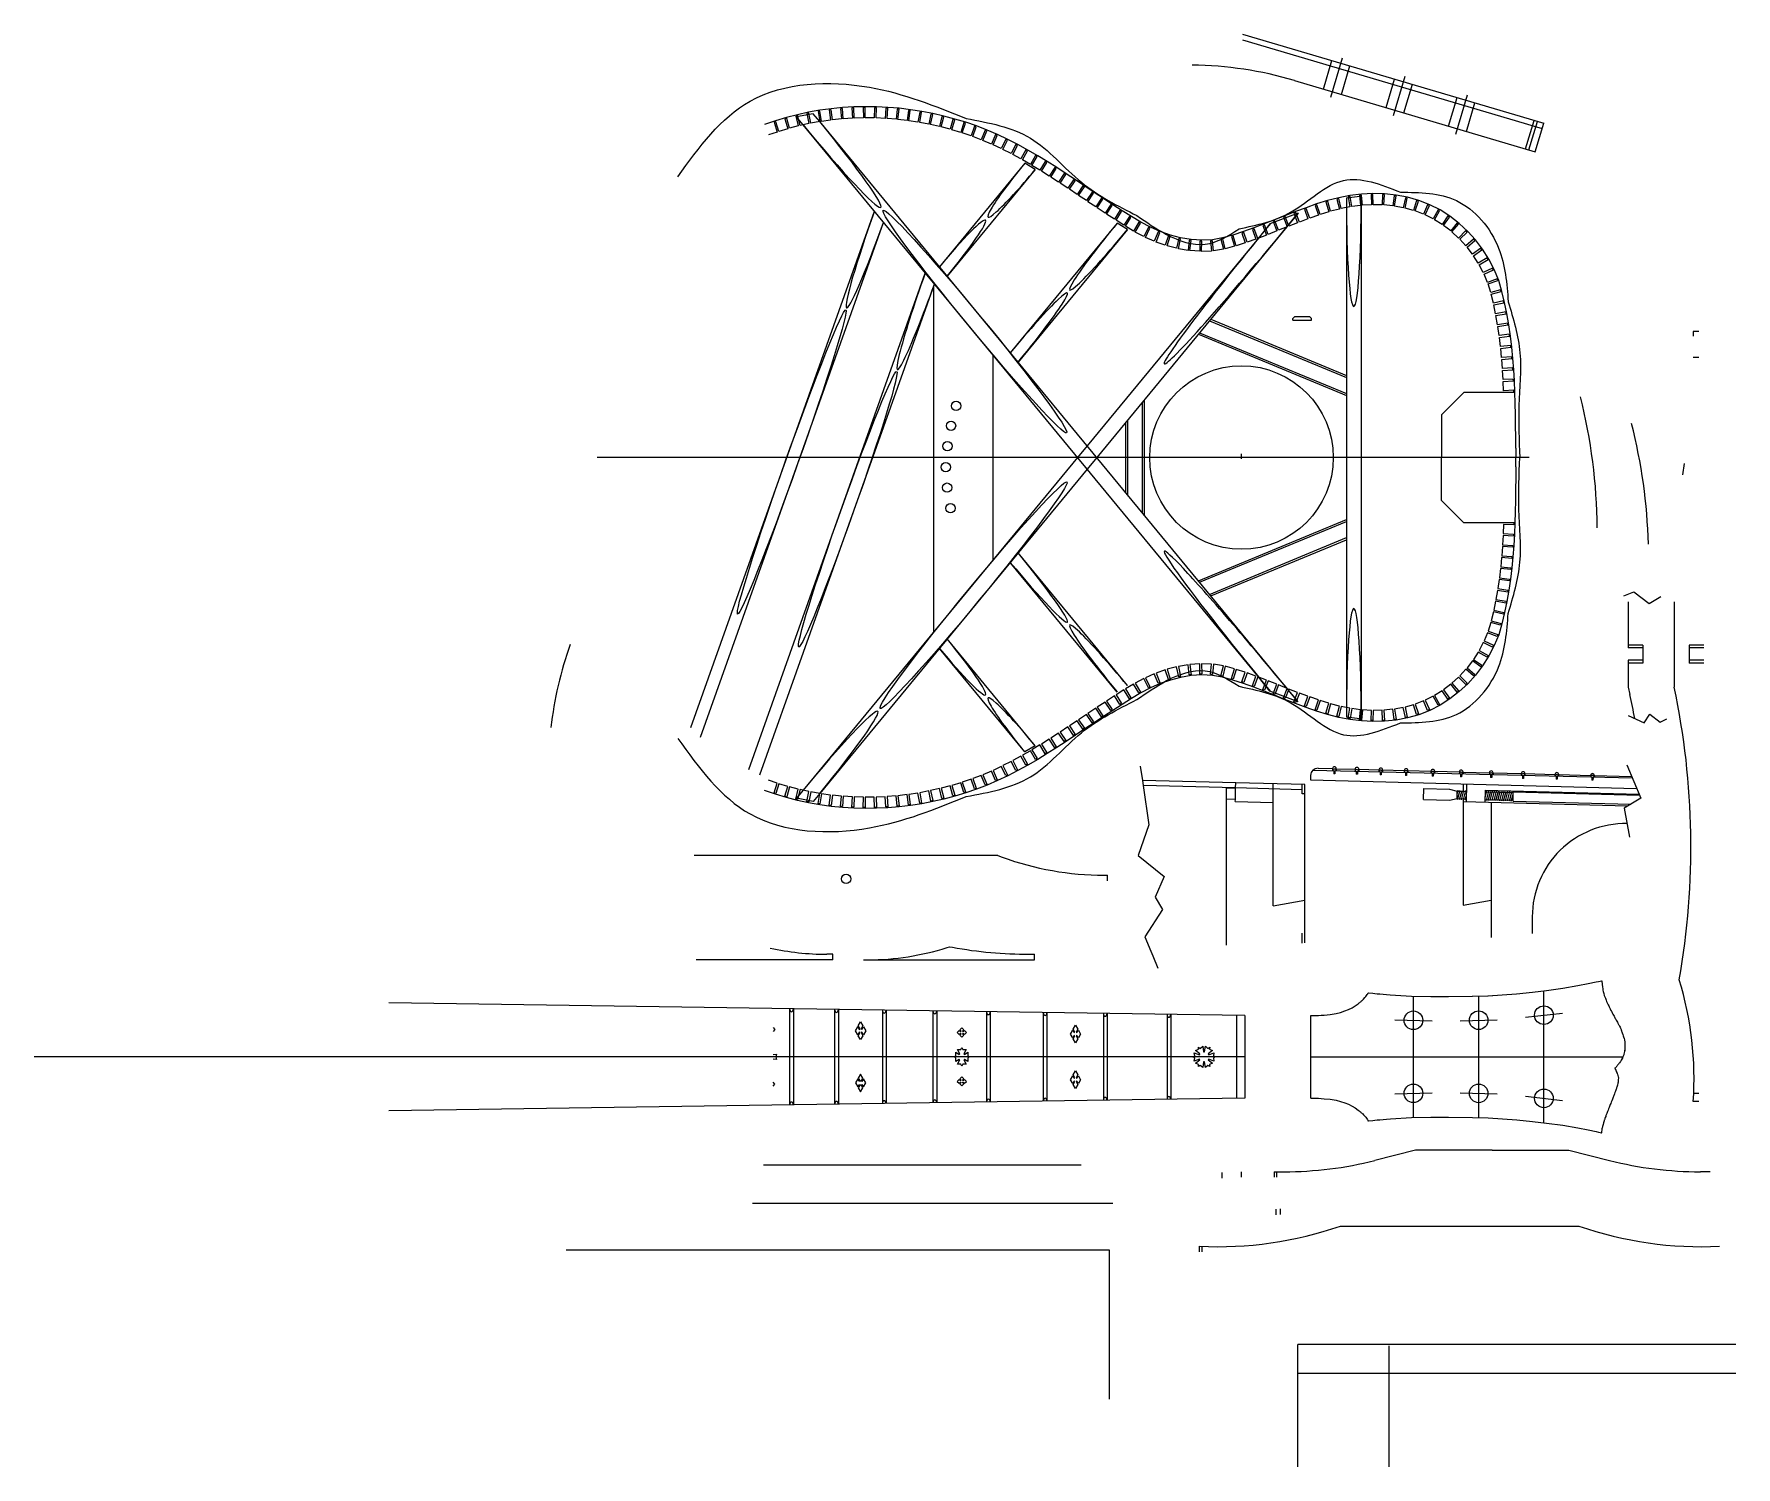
# Model space of a CAD drawing. Header units: metres. Extents: x -397 to 516, y -41 to 728.
import ezdxf

# ---------------------------------------------------------------- set-up
doc = ezdxf.new("R2010")
doc.units = ezdxf.units.M

msp = doc.modelspace()

# ---------------------------------------------------------------- linework, layer by layer
for p, q in [((250.98, 724.52), (411.77, 676.87)), ((251.07, 727.63), (412.62, 679.75)), ((294.46, 698.08), (299, 713.42)), ((298.4, 693.78), (304.65, 714.88)), ((304.05, 695.24), (308.59, 710.58)), ((328.02, 688.13), (332.56, 703.48)), ((331.96, 683.84), (338.21, 704.93)), ((278.87, 702.7), (408.07, 664.41)), ((337.6, 685.29), (342.15, 700.63)), ((365.51, 673.89), (371.77, 694.99)), ((18.17, 685.63), (12.17, 684.34)), ((18.26, 685.14), (17.28, 684.95)), ((17.28, 684.95), (18.34, 679.55)), ((24.21, 686.69), (18.17, 685.63)), ((19.32, 679.74), (18.26, 685.14)), ((24.28, 686.2), (23.24, 686.04)), ((23.24, 686.04), (24.17, 680.62)), ((30.21, 687.52), (24.21, 686.69)), ((25.09, 680.76), (24.28, 686.2)), ((30.27, 687.02), (29.28, 686.9)), ((29.28, 686.9), (29.97, 681.44)), ((36.31, 688.11), (30.21, 687.52)), ((30.96, 681.56), (30.27, 687.02)), ((36.35, 687.61), (35.35, 687.53)), ((35.35, 687.53), (35.8, 682.05)), ((42.42, 688.49), (36.31, 688.11)), ((36.8, 682.13), (36.35, 687.61)), ((42.44, 687.99), (41.39, 687.95)), ((41.39, 687.95), (41.71, 682.46)), ((48.48, 688.64), (42.42, 688.49)), ((42.65, 682.49), (42.44, 687.99)), ((48.49, 688.14), (47.49, 688.12)), ((47.49, 688.12), (47.58, 682.62)), ((54.6, 688.56), (48.48, 688.64)), ((48.57, 682.64), (48.49, 688.14)), ((53.59, 688.09), (53.44, 682.59)), ((54.59, 688.06), (53.59, 688.09)), ((54.44, 682.56), (54.59, 688.06)), ((60.72, 688.26), (54.6, 688.56)), ((59.68, 687.84), (59.3, 682.35)), ((60.68, 687.77), (59.68, 687.84)), ((60.3, 682.28), (60.68, 687.77)), ((66.81, 687.76), (60.72, 688.26)), ((65.71, 687.36), (65.22, 681.88)), ((66.76, 687.26), (65.71, 687.36)), ((66.15, 681.8), (66.76, 687.26)), ((72.83, 687.03), (66.81, 687.76)), ((71.77, 686.67), (71.05, 681.22)), ((72.76, 686.54), (71.77, 686.67)), ((72.04, 681.08), (72.76, 686.54)), ((78.87, 686.09), (72.83, 687.03)), ((77.8, 685.77), (76.85, 680.35)), ((78.79, 685.6), (77.8, 685.77)), ((77.83, 680.18), (78.79, 685.6)), ((84.88, 684.94), (78.87, 686.09)), ((90.79, 683.59), (84.88, 684.94)), ((361.57, 678.19), (366.12, 693.53)), ((371.16, 675.35), (375.71, 690.69)), ((0.43, 681.06), (-5.4, 679.05)), ((0.58, 680.58), (-0.37, 680.27)), ((-0.37, 680.27), (1.31, 675.04)), ((6.3, 682.83), (0.43, 681.06)), ((2.26, 675.34), (0.58, 680.58)), ((6.97, 676.78), (2.26, 675.34)), ((6.43, 682.34), (5.41, 682.06)), ((5.41, 682.06), (6.97, 676.78)), ((12.17, 684.34), (6.3, 682.83)), ((7.86, 677.03), (6.43, 682.34)), ((12.63, 678.27), (7.86, 677.03)), ((12.29, 683.85), (11.32, 683.62)), ((11.32, 683.62), (12.63, 678.27)), ((20.63, 684.88), (11.69, 683.15)), ((15.22, 678.87), (11.69, 683.15)), ((13.6, 678.51), (12.29, 683.85)), ((18.34, 679.55), (13.6, 678.51)), ((259.5, 382.54), (15.22, 678.87)), ((24.17, 680.62), (19.32, 679.74)), ((24.15, 680.61), (20.63, 684.88)), ((274.83, 376.52), (24.15, 680.61)), ((29.97, 681.44), (25.09, 680.76)), ((35.8, 682.05), (30.96, 681.56)), ((41.71, 682.46), (36.8, 682.13)), ((47.58, 682.62), (42.65, 682.49)), ((53.44, 682.59), (48.57, 682.64)), ((59.3, 682.35), (54.44, 682.56)), ((65.22, 681.88), (60.3, 682.28)), ((71.05, 681.22), (66.15, 681.8)), ((76.85, 680.35), (72.04, 681.08)), ((82.68, 679.27), (77.83, 680.18)), ((83.75, 684.66), (82.68, 679.27)), ((83.6, 679.08), (84.78, 684.45)), ((88.41, 677.99), (83.6, 679.08)), ((84.78, 684.45), (83.75, 684.66)), ((89.7, 683.34), (88.41, 677.99)), ((89.38, 677.76), (90.67, 683.1)), ((94.09, 676.52), (89.38, 677.76)), ((90.67, 683.1), (89.7, 683.34)), ((96.7, 682.02), (90.79, 683.59)), ((95.6, 681.81), (94.09, 676.52)), ((95.05, 676.25), (96.56, 681.54)), ((99.78, 674.83), (95.05, 676.25)), ((96.56, 681.54), (95.6, 681.81)), ((102.56, 680.24), (96.7, 682.02)), ((101.4, 680.09), (99.78, 674.83)), ((100.67, 674.55), (102.4, 679.77)), ((102.4, 679.77), (101.4, 680.09)), ((108.29, 678.28), (102.56, 680.24)), ((107.18, 678.14), (105.34, 672.96)), ((106.28, 672.62), (108.12, 677.81)), ((108.12, 677.81), (107.18, 678.14)), ((114.01, 676.08), (108.29, 678.28)), ((112.89, 675.99), (110.82, 670.9)), ((113.82, 675.62), (112.89, 675.99)), ((119.61, 673.66), (114.01, 676.08)), ((402.87, 665.95), (407.42, 681.29)), ((404.72, 665.4), (409.26, 680.74)), ((408.07, 664.41), (412.62, 679.75)), ((1.31, 675.04), (-3.25, 673.44)), ((105.34, 672.96), (100.67, 674.55)), ((110.82, 670.9), (106.28, 672.62)), ((111.75, 670.52), (113.82, 675.62)), ((116.24, 668.6), (111.75, 670.52)), ((118.5, 673.62), (116.24, 668.6)), ((117.15, 668.19), (119.41, 673.21)), ((121.58, 666.11), (117.15, 668.19)), ((119.41, 673.21), (118.5, 673.62)), ((125.12, 671.06), (119.61, 673.66)), ((124, 671.05), (121.58, 666.11)), ((122.48, 665.67), (124.9, 670.61)), ((124.9, 670.61), (124, 671.05)), ((130.53, 668.28), (125.12, 671.06)), ((129.41, 668.3), (126.85, 663.44)), ((127.73, 662.97), (130.3, 667.84)), ((130.3, 667.84), (129.41, 668.3)), ((135.86, 665.34), (130.53, 668.28)), ((134.14, 658.25), (88.36, 602.72)), ((126.85, 663.44), (122.48, 665.67)), ((132.03, 660.61), (127.73, 662.97)), ((134.75, 665.4), (132.03, 660.61)), ((132.9, 660.12), (135.62, 664.9)), ((137.17, 657.65), (132.9, 660.12)), ((139.76, 655), (134.14, 658.25)), ((135.62, 664.9), (134.75, 665.4)), ((141.1, 662.29), (135.86, 665.34)), ((139.99, 662.38), (137.17, 657.65)), ((138.02, 657.14), (140.84, 661.86)), ((140.84, 661.86), (139.99, 662.38)), ((146.27, 659.15), (141.1, 662.29)), ((145.16, 659.25), (142.25, 654.58)), ((143.1, 654.05), (146, 658.72)), ((146, 658.72), (145.16, 659.25)), ((151.37, 655.92), (146.27, 659.15)), ((139.76, 655), (92.51, 597.68)), ((142.25, 654.58), (138.02, 657.14)), ((147.29, 651.42), (143.1, 654.05)), ((150.26, 656.04), (147.29, 651.42)), ((148.13, 650.88), (151.1, 655.5)), ((152.28, 648.18), (148.13, 650.88)), ((151.1, 655.5), (150.26, 656.04)), ((156.43, 652.63), (151.37, 655.92)), ((155.32, 652.76), (152.28, 648.18)), ((153.12, 647.62), (156.15, 652.21)), ((156.15, 652.21), (155.32, 652.76)), ((161.43, 649.32), (156.43, 652.63)), ((160.32, 649.45), (157.28, 644.87)), ((158.11, 644.32), (161.15, 648.9)), ((161.15, 648.9), (160.32, 649.45)), ((166.43, 645.98), (161.43, 649.32)), ((157.28, 644.87), (153.12, 647.62)), ((162.25, 641.56), (158.11, 644.32)), ((165.32, 646.12), (162.25, 641.56)), ((163.08, 641), (166.15, 645.56)), ((167.23, 638.21), (163.08, 641)), ((166.15, 645.56), (165.32, 646.12)), ((171.4, 642.63), (166.43, 645.98)), ((170.3, 642.78), (167.23, 638.21)), ((168.06, 637.65), (171.12, 642.22)), ((171.12, 642.22), (170.3, 642.78)), ((176.37, 639.32), (171.4, 642.63)), ((175.27, 639.46), (172.23, 634.87)), ((176.1, 638.91), (175.27, 639.46)), ((181.37, 636.02), (176.37, 639.32)), ((302.62, 639.77), (296.63, 638.25)), ((302.73, 639.28), (301.68, 639.04)), ((308.63, 640.92), (302.62, 639.77)), ((303.86, 633.9), (302.73, 639.28)), ((313.9, 640.46), (306.73, 639.62)), ((306.73, 639.62), (306.73, 634.46)), ((308.71, 640.43), (307.73, 640.26)), ((307.73, 640.26), (308.63, 634.84)), ((314.79, 641.69), (308.63, 640.92)), ((309.62, 635), (308.71, 640.43)), ((314.84, 641.19), (313.84, 641.09)), ((313.84, 641.09), (314.36, 635.62)), ((314.73, 640.56), (313.9, 640.46)), ((314.73, 640.56), (314.73, 360.07)), ((321.01, 642.02), (314.79, 641.69)), ((315.35, 635.71), (314.84, 641.19)), ((321.02, 641.52), (319.97, 641.5)), ((319.97, 641.5), (320.17, 636)), ((327.25, 641.88), (321.01, 642.02)), ((321.11, 636.02), (321.02, 641.52)), ((326.17, 641.44), (325.91, 635.94)), ((327.22, 641.38), (326.17, 641.44)), ((326.84, 635.89), (327.22, 641.38)), ((333.48, 641.22), (327.25, 641.88)), ((332.36, 640.87), (331.61, 635.42)), ((333.4, 640.73), (332.36, 640.87)), ((332.53, 635.3), (333.4, 640.73)), ((339.54, 640.05), (333.48, 641.22)), ((338.46, 639.78), (337.26, 634.41)), ((338.24, 634.2), (339.44, 639.57)), ((339.44, 639.57), (338.46, 639.78)), ((345.64, 638.34), (339.54, 640.05)), ((-45.01, 355.45), (53.47, 632.47)), ((172.23, 634.87), (168.06, 637.65)), ((173.07, 634.32), (176.1, 638.91)), ((177.23, 631.56), (173.07, 634.32)), ((180.27, 636.15), (177.23, 631.56)), ((178.07, 631.01), (181.1, 635.6)), ((182.29, 628.27), (178.07, 631.01)), ((181.1, 635.6), (180.27, 636.15)), ((186.37, 632.78), (181.37, 636.02)), ((185.26, 632.9), (182.29, 628.27)), ((183.13, 627.73), (186.1, 632.36)), ((186.1, 632.36), (185.26, 632.9)), ((191.41, 629.62), (186.37, 632.78)), ((280.86, 631.42), (265.75, 625.68)), ((273.73, 630.13), (268.16, 627.91)), ((279.36, 632.3), (273.73, 630.13)), ((280.86, 631.42), (274.83, 624.11)), ((279.54, 631.83), (278.6, 631.47)), ((278.6, 631.47), (280.58, 626.34)), ((285.08, 634.39), (279.36, 632.3)), ((281.51, 626.7), (279.54, 631.83)), ((285.24, 633.92), (284.3, 633.59)), ((284.3, 633.59), (286.11, 628.39)), ((290.75, 636.41), (285.08, 634.39)), ((287.05, 628.72), (285.24, 633.92)), ((291.72, 630.41), (287.05, 628.72)), ((290.91, 635.94), (289.96, 635.62)), ((289.96, 635.62), (291.72, 630.41)), ((296.63, 638.25), (290.75, 636.41)), ((292.67, 630.73), (290.91, 635.94)), ((297.35, 632.22), (292.67, 630.73)), ((296.77, 637.77), (295.74, 637.48)), ((295.74, 637.48), (297.35, 632.22)), ((298.23, 632.47), (296.77, 637.77)), ((302.97, 633.69), (298.23, 632.47)), ((301.68, 639.04), (302.97, 633.69)), ((308.63, 634.84), (303.86, 633.9)), ((306.73, 634.46), (306.73, 366.16)), ((314.36, 635.62), (309.62, 635)), ((320.17, 636), (315.35, 635.71)), ((325.91, 635.94), (321.11, 636.02)), ((331.61, 635.42), (326.84, 635.89)), ((337.26, 634.41), (332.53, 635.3)), ((342.84, 632.95), (338.24, 634.2)), ((344.44, 638.21), (342.84, 632.95)), ((343.68, 632.67), (345.47, 637.87)), ((348.14, 630.96), (343.68, 632.67)), ((345.47, 637.87), (344.44, 638.21)), ((351.51, 636.03), (345.64, 638.34)), ((350.3, 636.01), (348.14, 630.96)), ((348.96, 630.6), (351.3, 635.58)), ((353.23, 628.45), (348.96, 630.6)), ((351.3, 635.58), (350.3, 636.01)), ((357.03, 633.2), (351.51, 636.03)), ((355.91, 633.25), (353.23, 628.45)), ((354.11, 627.96), (356.78, 632.76)), ((356.78, 632.76), (355.91, 633.25)), ((362.33, 629.81), (357.03, 633.2)), ((-39.88, 350.17), (58.36, 626.53)), ((183.78, 626.14), (126.41, 556.55)), ((189.24, 622.71), (130.56, 551.52)), ((274.83, 624.11), (172.78, 500.31)), ((187.4, 625.05), (183.13, 627.73)), ((189.24, 622.71), (183.78, 626.14)), ((190.3, 629.72), (187.4, 625.05)), ((188.25, 624.52), (191.15, 629.2)), ((192.56, 621.89), (188.25, 624.52)), ((191.15, 629.2), (190.3, 629.72)), ((196.45, 626.58), (191.41, 629.62)), ((195.37, 626.62), (192.56, 621.89)), ((193.47, 621.37), (196.2, 626.14)), ((198.02, 618.95), (193.47, 621.37)), ((196.2, 626.14), (195.37, 626.62)), ((201.57, 623.9), (196.45, 626.58)), ((200.49, 623.86), (198.02, 618.95)), ((198.97, 618.49), (201.35, 623.45)), ((201.35, 623.45), (200.49, 623.86)), ((206.85, 621.59), (201.57, 623.9)), ((205.79, 621.48), (203.69, 616.39)), ((204.67, 616), (206.67, 621.13)), ((206.67, 621.13), (205.79, 621.48)), ((212.28, 619.7), (206.85, 621.59)), ((251.49, 621.56), (245.9, 619.75)), ((251.65, 621.09), (250.71, 620.77)), ((257.03, 623.57), (251.49, 621.56)), ((253.45, 615.89), (251.65, 621.09)), ((257.21, 623.1), (256.32, 622.76)), ((256.32, 622.76), (258.2, 617.59)), ((262.59, 625.7), (257.03, 623.57)), ((259.18, 617.96), (257.21, 623.1)), ((265.75, 625.68), (259.5, 618.08)), ((262.78, 625.24), (261.88, 624.88)), ((261.88, 624.88), (263.84, 619.75)), ((268.16, 627.91), (262.59, 625.7)), ((264.81, 620.12), (262.78, 625.24)), ((269.45, 621.97), (264.81, 620.12)), ((268.35, 627.45), (267.42, 627.08)), ((267.42, 627.08), (269.45, 621.97)), ((270.38, 622.34), (268.35, 627.45)), ((275.02, 624.18), (270.38, 622.34)), ((273.92, 629.66), (272.99, 629.29)), ((272.99, 629.29), (275.02, 624.18)), ((275.95, 624.55), (273.92, 629.66)), ((280.58, 626.34), (275.95, 624.55)), ((286.11, 628.39), (281.51, 626.7)), ((358.08, 625.46), (354.11, 627.96)), ((361.22, 629.97), (358.08, 625.46)), ((358.9, 624.89), (362.04, 629.4)), ((362.71, 621.98), (358.9, 624.89)), ((362.04, 629.4), (361.22, 629.97)), ((367.29, 625.95), (362.33, 629.81)), ((366.15, 626.27), (362.71, 621.98)), ((363.4, 621.39), (366.97, 625.57)), ((366.94, 618.15), (363.4, 621.39)), ((366.97, 625.57), (366.15, 626.27)), ((370.77, 622.1), (366.94, 618.15)), ((371.89, 621.68), (367.29, 625.95)), ((367.58, 617.51), (371.53, 621.33)), ((371.53, 621.33), (370.77, 622.1)), ((376.04, 617.1), (371.89, 621.68)), ((259.5, 618.08), (167.59, 506.6)), ((203.69, 616.39), (198.97, 618.49)), ((209.55, 614.27), (204.67, 616)), ((211.23, 619.51), (209.55, 614.27)), ((210.57, 613.95), (212.13, 619.22)), ((215.59, 612.62), (210.57, 613.95)), ((212.13, 619.22), (211.23, 619.51)), ((217.82, 618.27), (212.28, 619.7)), ((216.8, 617.99), (215.59, 612.62)), ((216.63, 612.39), (217.72, 617.78)), ((221.77, 611.51), (216.63, 612.39)), ((217.72, 617.78), (216.8, 617.99)), ((223.52, 617.34), (217.82, 618.27)), ((222.46, 616.97), (221.77, 611.51)), ((223.45, 616.84), (222.46, 616.97)), ((222.76, 611.38), (223.45, 616.84)), ((229.18, 616.97), (223.52, 617.34)), ((228.17, 616.5), (228.05, 611)), ((229.17, 616.47), (228.17, 616.5)), ((229.05, 610.98), (229.17, 616.47)), ((234.83, 617.21), (229.18, 616.97)), ((234.88, 616.71), (233.88, 616.62)), ((233.88, 616.62), (234.37, 611.14)), ((240.28, 618.17), (234.83, 617.21)), ((235.37, 611.23), (234.88, 616.71)), ((240.74, 612.11), (235.37, 611.23)), ((240.4, 617.69), (239.43, 617.45)), ((239.43, 617.45), (240.74, 612.11)), ((245.9, 619.75), (240.28, 618.17)), ((241.71, 612.35), (240.4, 617.69)), ((246.68, 613.72), (241.71, 612.35)), ((246.04, 619.27), (245.09, 618.98)), ((245.09, 618.98), (246.68, 613.72)), ((247.63, 614), (246.04, 619.27)), ((252.5, 615.57), (247.63, 614)), ((250.71, 620.77), (252.5, 615.57)), ((258.2, 617.59), (253.45, 615.89)), ((263.84, 619.75), (259.18, 617.96)), ((370.83, 613.96), (367.58, 617.51)), ((375.01, 617.54), (370.83, 613.96)), ((371.48, 613.2), (375.66, 616.78)), ((374.35, 609.46), (371.48, 613.2)), ((378.84, 612.64), (374.35, 609.46)), ((375.66, 616.78), (375.01, 617.54)), ((379.83, 612.11), (376.04, 617.1)), ((379.42, 611.82), (378.84, 612.64)), ((383.18, 606.81), (379.83, 612.11)), ((228.05, 611), (222.76, 611.38)), ((234.37, 611.14), (229.05, 610.98)), ((374.93, 608.65), (379.42, 611.82)), ((377.48, 604.68), (374.93, 608.65)), ((382.25, 607.42), (377.48, 604.68)), ((377.98, 603.82), (382.75, 606.56)), ((380.22, 599.57), (377.98, 603.82)), ((382.75, 606.56), (382.25, 607.42)), ((386.07, 601.24), (383.18, 606.81)), ((-13.96, 332.87), (80.77, 599.34)), ((385.15, 602.01), (380.22, 599.57)), ((380.61, 598.75), (385.61, 601.03)), ((382.47, 594.32), (380.61, 598.75)), ((387.6, 596.28), (382.47, 594.32)), ((382.78, 593.48), (387.98, 595.27)), ((385.61, 601.03), (385.15, 602.01)), ((388.46, 595.43), (386.07, 601.24)), ((387.98, 595.27), (387.6, 596.28)), ((390.23, 589.47), (388.46, 595.43)), ((-7.94, 330.09), (85.67, 593.41)), ((85.27, 592.28), (85.27, 406.73)), ((384.17, 588.92), (382.78, 593.48)), ((389.49, 590.31), (384.17, 588.92)), ((384.43, 587.95), (389.75, 589.35)), ((385.6, 583.19), (384.43, 587.95)), ((389.75, 589.35), (389.49, 590.31)), ((391.67, 583.56), (390.23, 589.47)), ((278, 575), (279, 576)), ((279, 576), (287, 576)), ((287, 576), (288, 575)), ((390.96, 584.42), (385.6, 583.19)), ((385.82, 582.22), (391.19, 583.44)), ((386.83, 577.42), (385.82, 582.22)), ((392.23, 578.48), (386.83, 577.42)), ((387.01, 576.48), (392.43, 577.47)), ((387.87, 571.6), (387.01, 576.48)), ((391.19, 583.44), (390.96, 584.42)), ((392.92, 577.56), (391.67, 583.56)), ((392.43, 577.47), (392.23, 578.48)), ((393.95, 571.55), (392.92, 577.56)), ((227.31, 566.46), (306.73, 533.56)), ((227.97, 567.27), (306.73, 534.64)), ((233.29, 573.72), (306.73, 543.3)), ((233.96, 574.53), (306.73, 544.38)), ((278, 574), (278, 575)), ((278, 574), (288, 574)), ((288, 574), (288, 575)), ((393.3, 572.51), (387.87, 571.6)), ((388.02, 570.67), (393.46, 571.48)), ((388.73, 565.8), (388.02, 570.67)), ((394.19, 566.48), (388.73, 565.8)), ((393.46, 571.48), (393.3, 572.51)), ((394.81, 565.55), (393.95, 571.55)), ((394.31, 565.49), (394.19, 566.48)), ((495.86, 568.04), (492.86, 568.04)), ((492.86, 568.04), (492.86, 565.39)), ((388.86, 564.81), (394.31, 565.49)), ((389.44, 559.91), (388.86, 564.81)), ((394.91, 560.47), (389.44, 559.91)), ((389.55, 558.92), (395.02, 559.48)), ((390.02, 554), (389.55, 558.92)), ((395.51, 559.53), (394.81, 565.55)), ((395.02, 559.48), (394.91, 560.47)), ((396.08, 553.51), (395.51, 559.53)), ((116.97, 555.44), (116.97, 445.19)), ((395.5, 554.46), (390.02, 554)), ((390.1, 553.01), (395.58, 553.47)), ((390.47, 548.08), (390.1, 553.01)), ((395.96, 548.44), (390.47, 548.08)), ((395.58, 553.47), (395.5, 554.46)), ((396.03, 547.45), (395.96, 548.44)), ((396.52, 547.48), (396.08, 553.51)), ((495.86, 554), (492.86, 554)), ((390.54, 547.08), (396.03, 547.45)), ((390.82, 542.14), (390.54, 547.08)), ((396.31, 542.42), (390.82, 542.14)), ((390.87, 541.14), (396.37, 541.42)), ((391.08, 536.18), (390.87, 541.14)), ((396.37, 541.42), (396.31, 542.42)), ((396.87, 541.45), (396.52, 547.48)), ((397.12, 535.42), (396.87, 541.45)), ((197.23, 529.97), (197.23, 470.65)), ((198.23, 531.18), (198.23, 469.44)), ((357.74, 523.31), (369.74, 535.31)), ((397.12, 535.31), (369.74, 535.31)), ((396.58, 536.4), (391.08, 536.18)), ((396.62, 535.4), (396.58, 536.4)), ((397.3, 529.37), (397.12, 535.42)), ((357.74, 523.31), (357.74, 500.31)), ((397.42, 523.38), (397.3, 529.37)), ((397.52, 517.36), (397.42, 523.38)), ((188.23, 519.05), (188.23, 481.57)), ((189.23, 520.27), (189.23, 480.36)), ((397.59, 511.37), (397.52, 517.36)), ((167.59, 506.6), (162.41, 500.31)), ((250.47, 499.58), (250.5, 502.28)), ((397.66, 505.36), (397.59, 511.37)), ((397.66, 505.36), (397.66, 500.31)), ((404.74, 500.31), (-95.22, 500.31)), ((162.41, 500.31), (15.22, 321.76)), ((167.59, 494.02), (24.15, 320.01)), ((172.78, 500.31), (167.59, 494.02)), ((357.74, 477.31), (357.74, 500.31)), ((397.66, 495.26), (397.59, 489.25)), ((397.66, 495.26), (397.66, 500.31)), ((487.31, 491.1), (488.21, 497.1)), ((397.59, 489.25), (397.52, 483.26)), ((357.74, 477.31), (369.74, 465.31)), ((397.42, 477.24), (397.3, 471.25)), ((397.52, 483.26), (397.42, 477.24)), ((227.31, 434.16), (306.73, 467.06)), ((227.97, 433.36), (306.73, 465.98)), ((397.3, 471.25), (397.12, 465.2)), ((233.29, 426.9), (306.73, 457.32)), ((397.12, 465.31), (369.74, 465.31)), ((390.82, 458.49), (390.54, 453.54)), ((396.31, 458.2), (390.82, 458.49)), ((391.08, 464.44), (390.87, 459.48)), ((390.87, 459.48), (396.37, 459.2)), ((396.58, 464.22), (391.08, 464.44)), ((396.37, 459.2), (396.31, 458.2)), ((396.87, 459.17), (396.52, 453.14)), ((396.62, 465.22), (396.58, 464.22)), ((397.12, 465.2), (396.87, 459.17)), ((189.24, 377.91), (130.56, 449.1)), ((233.96, 426.09), (306.73, 456.24)), ((390.47, 452.55), (390.1, 447.62)), ((390.1, 447.62), (395.58, 447.16)), ((395.96, 452.18), (390.47, 452.55)), ((390.54, 453.54), (396.03, 453.18)), ((396.03, 453.18), (395.96, 452.18)), ((396.52, 453.14), (396.08, 447.11)), ((183.78, 374.48), (126.41, 444.07)), ((389.44, 440.71), (388.86, 435.82)), ((394.91, 440.15), (389.44, 440.71)), ((390.02, 446.62), (389.55, 441.71)), ((389.55, 441.71), (395.02, 441.14)), ((395.5, 446.16), (390.02, 446.62)), ((395.51, 441.09), (394.81, 435.07)), ((395.02, 441.14), (394.91, 440.15)), ((395.58, 447.16), (395.5, 446.16)), ((396.08, 447.11), (395.51, 441.09)), ((388.73, 434.82), (388.02, 429.95)), ((388.02, 429.95), (393.46, 429.14)), ((394.19, 434.14), (388.73, 434.82)), ((388.86, 435.82), (394.31, 435.13)), ((394.81, 435.07), (393.95, 429.07)), ((394.31, 435.13), (394.19, 434.14)), ((386.83, 423.2), (385.82, 418.4)), ((392.23, 422.14), (386.83, 423.2)), ((387.87, 429.02), (387.01, 424.14)), ((387.01, 424.14), (392.43, 423.15)), ((393.3, 428.11), (387.87, 429.02)), ((392.92, 423.06), (391.67, 417.07)), ((392.43, 423.15), (392.23, 422.14)), ((393.95, 429.07), (392.92, 423.06)), ((393.46, 429.14), (393.3, 428.11)), ((455.55, 426.02), (461.04, 428.16)), ((457.86, 422.79), (457.86, 398.16)), ((461.04, 428.16), (469.29, 422.05)), ((469.29, 422.05), (475.39, 425.71)), ((482.66, 422.81), (482.66, 398.17)), ((384.17, 411.71), (382.78, 407.15)), ((389.49, 410.31), (384.17, 411.71)), ((385.6, 417.43), (384.43, 412.67)), ((384.43, 412.67), (389.75, 411.28)), ((390.96, 416.2), (385.6, 417.43)), ((385.82, 418.4), (391.19, 417.18)), ((390.23, 411.15), (388.46, 405.19)), ((389.75, 411.28), (389.49, 410.31)), ((391.67, 417.07), (390.23, 411.15)), ((391.19, 417.18), (390.96, 416.2)), ((139.76, 345.62), (92.51, 402.94)), ((382.47, 406.3), (380.61, 401.87)), ((380.61, 401.87), (385.61, 399.59)), ((387.6, 404.34), (382.47, 406.3)), ((382.78, 407.15), (387.98, 405.35)), ((388.46, 405.19), (386.07, 399.38)), ((387.98, 405.35), (387.6, 404.34)), ((134.14, 342.37), (88.36, 397.91)), ((377.48, 395.94), (374.93, 391.97)), ((382.25, 393.2), (377.48, 395.94)), ((380.22, 401.05), (377.98, 396.8)), ((377.98, 396.8), (382.75, 394.06)), ((383.18, 393.81), (379.83, 388.51)), ((385.15, 398.62), (380.22, 401.05)), ((382.75, 394.06), (382.25, 393.2)), ((386.07, 399.38), (383.18, 393.81)), ((385.61, 399.59), (385.15, 398.62)), ((465.86, 399.64), (457.86, 399.64)), ((465.86, 398.16), (457.86, 398.16)), ((465.86, 399.64), (465.86, 391.49)), ((482.66, 398.17), (482.66, 391.51)), ((490.66, 399.66), (490.66, 391.51)), ((498.57, 399.66), (490.66, 399.66)), ((498.58, 398.17), (490.66, 398.17)), ((203.69, 384.23), (198.97, 382.13)), ((205.79, 379.14), (203.69, 384.23)), ((209.55, 386.35), (204.67, 384.62)), ((204.67, 384.62), (206.67, 379.5)), ((211.23, 381.12), (209.55, 386.35)), ((215.59, 388), (210.57, 386.67)), ((210.57, 386.67), (212.13, 381.4)), ((216.8, 382.64), (215.59, 388)), ((221.77, 389.11), (216.63, 388.23)), ((216.63, 388.23), (217.72, 382.84)), ((222.46, 383.66), (221.77, 389.11)), ((223.45, 383.78), (222.46, 383.66)), ((228.05, 389.62), (222.76, 389.24)), ((222.76, 389.24), (223.45, 383.78)), ((229.18, 383.65), (223.52, 383.29)), ((228.17, 384.12), (228.05, 389.62)), ((229.17, 384.15), (228.17, 384.12)), ((234.37, 389.48), (229.05, 389.65)), ((229.05, 389.65), (229.17, 384.15)), ((234.83, 383.41), (229.18, 383.65)), ((233.88, 384), (234.37, 389.48)), ((234.88, 383.91), (233.88, 384)), ((235.37, 389.39), (234.88, 383.91)), ((240.74, 388.51), (235.37, 389.39)), ((239.43, 383.17), (240.74, 388.51)), ((241.71, 388.28), (240.4, 382.93)), ((246.68, 386.91), (241.71, 388.28)), ((245.09, 381.64), (246.68, 386.91)), ((247.63, 386.62), (246.04, 381.35)), ((252.5, 385.05), (247.63, 386.62)), ((250.71, 379.86), (252.5, 385.05)), ((253.45, 384.73), (251.65, 379.53)), ((258.2, 383.03), (253.45, 384.73)), ((370.83, 386.66), (367.58, 383.11)), ((375.01, 383.08), (370.83, 386.66)), ((374.35, 391.16), (371.48, 387.42)), ((371.48, 387.42), (375.66, 383.84)), ((378.84, 387.99), (374.35, 391.16)), ((374.93, 391.97), (379.42, 388.8)), ((375.66, 383.84), (375.01, 383.08)), ((379.83, 388.51), (376.04, 383.52)), ((379.42, 388.8), (378.84, 387.99)), ((465.86, 391.49), (457.86, 391.49)), ((457.86, 391.49), (457.86, 377.01)), ((465.86, 390.01), (457.86, 390.01)), ((465.86, 391.49), (465.86, 390.01)), ((482.66, 391.51), (482.66, 377.02)), ((490.66, 391.51), (490.66, 390.02)), ((498.61, 391.51), (490.66, 391.51)), ((498.61, 390.02), (490.66, 390.02)), ((187.4, 375.57), (183.13, 372.89)), ((190.3, 370.9), (187.4, 375.57)), ((192.56, 378.73), (188.25, 376.1)), ((188.25, 376.1), (191.15, 371.43)), ((195.37, 374.01), (192.56, 378.73)), ((198.02, 381.67), (193.47, 379.26)), ((193.47, 379.26), (196.2, 374.48)), ((196.2, 374.48), (195.37, 374.01)), ((201.57, 376.73), (196.45, 374.05)), ((200.49, 376.76), (198.02, 381.67)), ((198.97, 382.13), (201.35, 377.18)), ((201.35, 377.18), (200.49, 376.76)), ((206.85, 379.03), (201.57, 376.73)), ((206.67, 379.5), (205.79, 379.14)), ((212.28, 380.92), (206.85, 379.03)), ((212.13, 381.4), (211.23, 381.12)), ((217.82, 382.35), (212.28, 380.92)), ((217.72, 382.84), (216.8, 382.64)), ((223.52, 383.29), (217.82, 382.35)), ((240.28, 382.45), (234.83, 383.41)), ((240.4, 382.93), (239.43, 383.17)), ((245.9, 380.87), (240.28, 382.45)), ((246.04, 381.35), (245.09, 381.64)), ((251.49, 379.06), (245.9, 380.87)), ((251.65, 379.53), (250.71, 379.86)), ((257.03, 377.06), (251.49, 379.06)), ((256.32, 377.86), (258.2, 383.03)), ((257.21, 377.52), (256.32, 377.86)), ((262.59, 374.92), (257.03, 377.06)), ((259.18, 382.66), (257.21, 377.52)), ((263.84, 380.87), (259.18, 382.66)), ((265.75, 374.94), (259.5, 382.54)), ((261.88, 375.74), (263.84, 380.87)), ((262.78, 375.39), (261.88, 375.74)), ((268.16, 372.71), (262.59, 374.92)), ((264.81, 380.5), (262.78, 375.39)), ((269.45, 378.65), (264.81, 380.5)), ((280.86, 369.2), (265.75, 374.94)), ((267.42, 373.54), (269.45, 378.65)), ((270.38, 378.28), (268.35, 373.17)), ((275.02, 376.44), (270.38, 378.28)), ((272.99, 371.33), (275.02, 376.44)), ((275.95, 376.07), (273.92, 370.96)), ((280.86, 369.2), (274.83, 376.52)), ((280.58, 374.28), (275.95, 376.07)), ((358.08, 375.16), (354.11, 372.66)), ((361.22, 370.65), (358.08, 375.16)), ((362.71, 378.64), (358.9, 375.73)), ((358.9, 375.73), (362.04, 371.22)), ((367.29, 374.67), (362.33, 370.81)), ((366.15, 374.35), (362.71, 378.64)), ((366.94, 382.47), (363.4, 379.23)), ((363.4, 379.23), (366.97, 375.05)), ((366.97, 375.05), (366.15, 374.35)), ((370.77, 378.53), (366.94, 382.47)), ((371.89, 378.94), (367.29, 374.67)), ((367.58, 383.11), (371.53, 379.29)), ((371.53, 379.29), (370.77, 378.53)), ((376.04, 383.52), (371.89, 378.94)), ((457.86, 377.01), (458.79, 373.08)), ((172.23, 365.75), (168.06, 362.97)), ((175.27, 361.16), (172.23, 365.75)), ((177.23, 369.06), (173.07, 366.3)), ((173.07, 366.3), (176.1, 361.71)), ((180.27, 364.47), (177.23, 369.06)), ((182.29, 372.35), (178.07, 369.61)), ((178.07, 369.61), (181.1, 365.02)), ((186.37, 367.84), (181.37, 364.6)), ((185.26, 367.72), (182.29, 372.35)), ((183.13, 372.89), (186.1, 368.26)), ((186.1, 368.26), (185.26, 367.72)), ((191.41, 371), (186.37, 367.84)), ((191.15, 371.43), (190.3, 370.9)), ((196.45, 374.05), (191.41, 371)), ((268.35, 373.17), (267.42, 373.54)), ((273.73, 370.49), (268.16, 372.71)), ((273.92, 370.96), (272.99, 371.33)), ((279.36, 368.32), (273.73, 370.49)), ((278.6, 369.15), (280.58, 374.28)), ((279.54, 368.79), (278.6, 369.15)), ((285.08, 366.23), (279.36, 368.32)), ((281.51, 373.92), (279.54, 368.79)), ((286.11, 372.23), (281.51, 373.92)), ((284.3, 367.04), (286.11, 372.23)), ((285.24, 366.71), (284.3, 367.04)), ((290.75, 364.21), (285.08, 366.23)), ((287.05, 371.9), (285.24, 366.71)), ((291.72, 370.22), (287.05, 371.9)), ((289.96, 365), (291.72, 370.22)), ((292.67, 369.9), (290.91, 364.68)), ((297.35, 368.4), (292.67, 369.9)), ((295.74, 363.15), (297.35, 368.4)), ((298.23, 368.16), (296.77, 362.85)), ((302.97, 366.93), (298.23, 368.16)), ((301.68, 361.58), (302.97, 366.93)), ((303.86, 366.73), (302.73, 361.34)), ((308.63, 365.78), (303.86, 366.73)), ((306.73, 366.16), (306.73, 360.98)), ((307.73, 360.36), (308.63, 365.78)), ((309.62, 365.62), (308.71, 360.19)), ((314.36, 365), (309.62, 365.62)), ((337.26, 366.21), (332.53, 365.32)), ((332.53, 365.32), (333.4, 359.89)), ((338.46, 360.84), (337.26, 366.21)), ((342.84, 367.67), (338.24, 366.42)), ((338.24, 366.42), (339.44, 361.06)), ((344.44, 362.41), (342.84, 367.67)), ((348.14, 369.67), (343.68, 367.95)), ((343.68, 367.95), (345.47, 362.75)), ((350.3, 364.61), (348.14, 369.67)), ((353.23, 372.18), (348.96, 370.02)), ((348.96, 370.02), (351.3, 365.05)), ((357.03, 367.42), (351.51, 364.59)), ((355.91, 367.37), (353.23, 372.18)), ((354.11, 372.66), (356.78, 367.86)), ((356.78, 367.86), (355.91, 367.37)), ((362.33, 370.81), (357.03, 367.42)), ((362.04, 371.22), (361.22, 370.65)), ((162.25, 359.07), (158.11, 356.31)), ((158.11, 356.31), (161.15, 351.72)), ((165.32, 354.5), (162.25, 359.07)), ((167.23, 362.41), (163.08, 359.62)), ((163.08, 359.62), (166.15, 355.06)), ((171.4, 357.99), (166.43, 354.64)), ((170.3, 357.85), (167.23, 362.41)), ((168.06, 362.97), (171.12, 358.4)), ((171.12, 358.4), (170.3, 357.85)), ((176.37, 361.3), (171.4, 357.99)), ((176.1, 361.71), (175.27, 361.16)), ((181.37, 364.6), (176.37, 361.3)), ((181.1, 365.02), (180.27, 364.47)), ((290.91, 364.68), (289.96, 365)), ((296.63, 362.37), (290.75, 364.21)), ((296.77, 362.85), (295.74, 363.15)), ((302.62, 360.85), (296.63, 362.37)), ((302.73, 361.34), (301.68, 361.58)), ((308.63, 359.7), (302.62, 360.85)), ((313.9, 360.16), (306.73, 360.98)), ((308.71, 360.19), (307.73, 360.36)), ((314.79, 358.94), (308.63, 359.7)), ((313.84, 359.53), (314.36, 365)), ((314.84, 359.43), (313.84, 359.53)), ((314.73, 360.07), (313.9, 360.16)), ((321.01, 358.6), (314.79, 358.94)), ((315.35, 364.91), (314.84, 359.43)), ((320.17, 364.62), (315.35, 364.91)), ((319.97, 359.12), (320.17, 364.62)), ((321.02, 359.1), (319.97, 359.12)), ((327.25, 358.74), (321.01, 358.6)), ((321.11, 364.6), (321.02, 359.1)), ((325.91, 364.68), (321.11, 364.6)), ((326.17, 359.18), (325.91, 364.68)), ((327.22, 359.24), (326.17, 359.18)), ((331.61, 365.2), (326.84, 364.73)), ((326.84, 364.73), (327.22, 359.24)), ((333.48, 359.4), (327.25, 358.74)), ((332.36, 359.75), (331.61, 365.2)), ((333.4, 359.89), (332.36, 359.75)), ((339.54, 360.57), (333.48, 359.4)), ((339.44, 361.06), (338.46, 360.84)), ((345.64, 362.28), (339.54, 360.57)), ((345.47, 362.75), (344.44, 362.41)), ((351.51, 364.59), (345.64, 362.28)), ((351.3, 365.05), (350.3, 364.61)), ((457.99, 361.89), (466.54, 357.92)), ((466.54, 357.92), (469.59, 362.5)), ((469.59, 362.5), (475.09, 358.23)), ((475.09, 358.23), (478.75, 360.06)), ((147.29, 349.21), (143.1, 346.57)), ((150.26, 344.58), (147.29, 349.21)), ((152.28, 352.45), (148.13, 349.75)), ((148.13, 349.75), (151.1, 345.12)), ((156.43, 347.99), (151.37, 344.7)), ((155.32, 347.86), (152.28, 352.45)), ((157.28, 355.76), (153.12, 353)), ((153.12, 353), (156.15, 348.41)), ((156.15, 348.41), (155.32, 347.86)), ((161.43, 351.3), (156.43, 347.99)), ((160.32, 351.17), (157.28, 355.76)), ((161.15, 351.72), (160.32, 351.17)), ((166.43, 354.64), (161.43, 351.3)), ((166.15, 355.06), (165.32, 354.5)), ((132.03, 340.01), (127.73, 337.65)), ((134.75, 335.23), (132.03, 340.01)), ((137.17, 342.97), (132.9, 340.5)), ((132.9, 340.5), (135.62, 335.72)), ((139.76, 345.62), (134.14, 342.37)), ((141.1, 338.33), (135.86, 335.29)), ((139.99, 338.25), (137.17, 342.97)), ((142.25, 346.04), (138.02, 343.48)), ((138.02, 343.48), (140.84, 338.76)), ((140.84, 338.76), (139.99, 338.25)), ((146.27, 341.47), (141.1, 338.33)), ((145.16, 341.37), (142.25, 346.04)), ((143.1, 346.57), (146, 341.9)), ((146, 341.9), (145.16, 341.37)), ((151.37, 344.7), (146.27, 341.47)), ((151.1, 345.12), (150.26, 344.58)), ((110.82, 329.73), (106.28, 328)), ((112.89, 324.63), (110.82, 329.73)), ((116.24, 332.02), (111.75, 330.1)), ((111.75, 330.1), (113.82, 325.01)), ((118.5, 327), (116.24, 332.02)), ((121.58, 334.51), (117.15, 332.43)), ((117.15, 332.43), (119.41, 327.41)), ((125.12, 329.57), (119.61, 326.96)), ((124, 329.58), (121.58, 334.51)), ((126.85, 337.18), (122.48, 334.95)), ((122.48, 334.95), (124.9, 330.01)), ((124.9, 330.01), (124, 329.58)), ((130.53, 332.34), (125.12, 329.57)), ((129.41, 332.32), (126.85, 337.18)), ((127.73, 337.65), (130.3, 332.78)), ((130.3, 332.78), (129.41, 332.32)), ((135.86, 335.29), (130.53, 332.34)), ((135.62, 335.72), (134.75, 335.23)), ((196.18, 334.64), (197.29, 327.07)), ((287.54, 329.68), (287.48, 327.29)), ((460.23, 328.16), (288.73, 332.42)), ((291.64, 333.57), (299.33, 333.37)), ((299.33, 333.37), (299.3, 332.15)), ((300, 332.14), (299.96, 330.64)), ((300.56, 330.62), (299.96, 330.64)), ((300.6, 332.12), (300.56, 330.62)), ((301.33, 333.32), (301.3, 332.11)), ((301.33, 333.32), (311.41, 333.05)), ((311.41, 333.05), (311.38, 331.86)), ((312.08, 331.84), (312.04, 330.34)), ((312.64, 330.32), (312.04, 330.34)), ((312.68, 331.82), (312.64, 330.32)), ((313.41, 333), (313.38, 331.81)), ((313.41, 333), (324.21, 332.72)), ((324.21, 332.72), (324.18, 331.54)), ((324.88, 331.52), (324.84, 330.02)), ((325.44, 330.01), (324.84, 330.02)), ((325.48, 331.51), (325.44, 330.01)), ((326.21, 332.66), (326.18, 331.49)), ((326.21, 332.66), (337.77, 332.36)), ((337.77, 332.36), (337.74, 331.2)), ((338.44, 331.18), (338.4, 329.68)), ((339, 329.67), (338.4, 329.68)), ((339.04, 331.17), (339, 329.67)), ((339.77, 332.31), (339.74, 331.15)), ((339.77, 332.31), (352.13, 331.98)), ((352.13, 331.98), (352.1, 330.84)), ((352.8, 330.83), (352.77, 329.33)), ((353.37, 329.31), (352.77, 329.33)), ((353.4, 330.81), (353.37, 329.31)), ((354.13, 331.93), (354.1, 330.79)), ((354.13, 331.93), (367.35, 331.59)), ((367.35, 331.59), (367.32, 330.47)), ((368.02, 330.45), (367.98, 328.95)), ((368.58, 328.93), (367.98, 328.95)), ((368.62, 330.43), (368.58, 328.93)), ((369.35, 331.53), (369.32, 330.42)), ((369.35, 331.53), (383.48, 331.16)), ((383.48, 331.16), (383.45, 330.07)), ((384.15, 330.05), (384.11, 328.55)), ((384.75, 330.03), (384.71, 328.53)), ((385.48, 331.11), (385.45, 330.02)), ((385.48, 331.11), (400.56, 330.72)), ((400.56, 330.72), (400.53, 329.64)), ((401.23, 329.62), (401.19, 328.13)), ((401.83, 329.61), (401.79, 328.11)), ((402.56, 330.66), (402.53, 329.59)), ((402.56, 330.66), (418.66, 330.24)), ((418.66, 330.24), (418.63, 329.19)), ((419.33, 329.18), (419.29, 327.68)), ((419.93, 329.16), (419.89, 327.66)), ((420.66, 330.19), (420.63, 329.14)), ((420.66, 330.19), (437.84, 329.74)), ((437.84, 329.74), (437.81, 328.72)), ((439.83, 329.69), (439.81, 328.67)), ((439.83, 329.69), (459.81, 329.17)), ((457.25, 335.31), (464.7, 317.42)), ((0.43, 319.57), (-5.4, 321.58)), ((1.31, 325.58), (-3.25, 327.18)), ((-0.37, 320.35), (1.31, 325.58)), ((0.58, 320.04), (-0.37, 320.35)), ((2.26, 325.28), (0.58, 320.04)), ((6.97, 323.84), (2.26, 325.28)), ((5.41, 318.57), (6.97, 323.84)), ((7.86, 323.59), (6.43, 318.28)), ((12.63, 322.35), (7.86, 323.59)), ((11.32, 317.01), (12.63, 322.35)), ((15.22, 321.76), (11.69, 317.47)), ((13.6, 322.11), (12.29, 316.77)), ((18.34, 321.07), (13.6, 322.11)), ((17.28, 315.67), (18.34, 321.07)), ((19.32, 320.88), (18.26, 315.48)), ((24.17, 320), (19.32, 320.88)), ((24.15, 320.01), (20.63, 315.74)), ((23.24, 314.58), (24.17, 320)), ((25.09, 319.86), (24.28, 314.42)), ((29.97, 319.18), (25.09, 319.86)), ((76.85, 320.27), (72.04, 319.54)), ((77.8, 314.85), (76.85, 320.27)), ((82.68, 321.35), (77.83, 320.44)), ((77.83, 320.44), (78.79, 315.02)), ((83.75, 315.96), (82.68, 321.35)), ((88.41, 322.63), (83.6, 321.54)), ((83.6, 321.54), (84.78, 316.17)), ((89.7, 317.28), (88.41, 322.63)), ((94.09, 324.1), (89.38, 322.86)), ((89.38, 322.86), (90.67, 317.52)), ((95.6, 318.81), (94.09, 324.1)), ((99.78, 325.79), (95.05, 324.37)), ((95.05, 324.37), (96.56, 319.09)), ((102.56, 320.38), (96.7, 318.61)), ((101.4, 320.53), (99.78, 325.79)), ((105.34, 327.66), (100.67, 326.08)), ((100.67, 326.08), (102.4, 320.85)), ((102.4, 320.85), (101.4, 320.53)), ((108.29, 322.34), (102.56, 320.38)), ((107.18, 322.48), (105.34, 327.66)), ((106.28, 328), (108.12, 322.81)), ((108.12, 322.81), (107.18, 322.48)), ((114.01, 324.54), (108.29, 322.34)), ((113.82, 325.01), (112.89, 324.63)), ((119.61, 326.96), (114.01, 324.54)), ((119.41, 327.41), (118.5, 327)), ((247.4, 325.76), (197.29, 327.07)), ((197.29, 327.07), (197.69, 324.26)), ((247.32, 322.96), (197.69, 324.26)), ((197.69, 324.26), (200.76, 303.19)), ((242.48, 316.88), (242.48, 323.08)), ((247.32, 322.76), (242.48, 322.88)), ((247.16, 316.76), (247.32, 322.96)), ((247.32, 322.96), (247.4, 325.76)), ((282.98, 322.02), (247.32, 322.96)), ((284.48, 324.79), (247.4, 325.76)), ((267.48, 315.21), (267.48, 325.23)), ((282.98, 319.78), (282.98, 324.78)), ((284.48, 319.78), (282.98, 319.78)), ((284.48, 262.8), (284.48, 324.78)), ((287.48, 327.29), (462.47, 322.77)), ((348.16, 316.72), (348.32, 322.72)), ((348.32, 322.72), (362.16, 322.36)), ((362.16, 322.36), (366.16, 321.25)), ((366.16, 319.55), (366.74, 321.73)), ((366.16, 321.25), (371.16, 321.12)), ((366.16, 317.25), (366.26, 321.22)), ((366.45, 316.74), (367.77, 321.71)), ((367.48, 316.71), (368.79, 321.68)), ((368.5, 316.69), (369.82, 321.65)), ((369.48, 325.17), (369.48, 321.16)), ((369.53, 316.66), (370.85, 321.63)), ((371.16, 315.62), (371.41, 325.11)), ((381.16, 321.86), (463.76, 319.68)), ((381.16, 315.35), (381.33, 321.85)), ((381.16, 317.6), (382.15, 321.33)), ((381.16, 320.85), (396.16, 320.46)), ((381.86, 316.33), (383.18, 321.3)), ((382.89, 316.31), (384.21, 321.27)), ((383.92, 316.28), (385.23, 321.25)), ((384.71, 328.53), (384.11, 328.55)), ((384.94, 316.25), (386.26, 321.22)), ((385.97, 316.23), (387.29, 321.19)), ((387, 316.2), (388.32, 321.17)), ((388.03, 316.17), (389.34, 321.14)), ((389.05, 316.15), (390.37, 321.11)), ((390.08, 316.12), (391.4, 321.09)), ((391.11, 316.09), (392.43, 321.06)), ((392.13, 316.06), (393.45, 321.03)), ((393.16, 316.04), (394.48, 321)), ((394.19, 316.01), (395.51, 320.98)), ((396.16, 315.96), (396.29, 320.96)), ((396.16, 320.96), (463.97, 319.18)), ((401.79, 328.11), (401.19, 328.13)), ((419.89, 327.66), (419.29, 327.68)), ((438.51, 328.7), (438.47, 327.2)), ((439.07, 327.19), (438.47, 327.2)), ((439.11, 328.68), (439.07, 327.19)), ((6.3, 317.79), (0.43, 319.57)), ((6.43, 318.28), (5.41, 318.57)), ((12.17, 316.28), (6.3, 317.79)), ((12.29, 316.77), (11.32, 317.01)), ((20.63, 315.74), (11.69, 317.47)), ((18.17, 314.99), (12.17, 316.28)), ((18.26, 315.48), (17.28, 315.67)), ((24.21, 313.93), (18.17, 314.99)), ((24.28, 314.42), (23.24, 314.58)), ((30.21, 313.1), (24.21, 313.93)), ((29.28, 313.73), (29.97, 319.18)), ((30.27, 313.6), (29.28, 313.73)), ((36.31, 312.51), (30.21, 313.1)), ((30.96, 319.06), (30.27, 313.6)), ((35.8, 318.57), (30.96, 319.06)), ((35.35, 313.09), (35.8, 318.57)), ((36.35, 313.01), (35.35, 313.09)), ((42.42, 312.14), (36.31, 312.51)), ((36.8, 318.49), (36.35, 313.01)), ((41.71, 318.17), (36.8, 318.49)), ((41.39, 312.68), (41.71, 318.17)), ((42.44, 312.63), (41.39, 312.68)), ((48.48, 311.98), (42.42, 312.14)), ((42.65, 318.13), (42.44, 312.63)), ((47.58, 318), (42.65, 318.13)), ((47.49, 312.5), (47.58, 318)), ((48.49, 312.48), (47.49, 312.5)), ((54.6, 312.06), (48.48, 311.98)), ((48.57, 317.98), (48.49, 312.48)), ((53.44, 318.03), (48.57, 317.98)), ((53.59, 312.54), (53.44, 318.03)), ((54.59, 312.56), (53.59, 312.54)), ((59.3, 318.27), (54.44, 318.06)), ((54.44, 318.06), (54.59, 312.56)), ((60.72, 312.36), (54.6, 312.06)), ((59.68, 312.79), (59.3, 318.27)), ((60.68, 312.86), (59.68, 312.79)), ((65.22, 318.74), (60.3, 318.34)), ((60.3, 318.34), (60.68, 312.86)), ((66.81, 312.86), (60.72, 312.36)), ((65.71, 313.26), (65.22, 318.74)), ((66.76, 313.36), (65.71, 313.26)), ((71.05, 319.41), (66.15, 318.83)), ((66.15, 318.83), (66.76, 313.36)), ((72.83, 313.59), (66.81, 312.86)), ((71.77, 313.95), (71.05, 319.41)), ((72.76, 314.09), (71.77, 313.95)), ((72.04, 319.54), (72.76, 314.09)), ((78.87, 314.53), (72.83, 313.59)), ((78.79, 315.02), (77.8, 314.85)), ((84.88, 315.68), (78.87, 314.53)), ((84.78, 316.17), (83.75, 315.96)), ((90.79, 317.03), (84.88, 315.68)), ((90.67, 317.52), (89.7, 317.28)), ((96.7, 318.61), (90.79, 317.03)), ((96.56, 319.09), (95.6, 318.81)), ((247.16, 316.76), (242.48, 316.88)), ((242.48, 238.59), (242.48, 316.88)), ((247.13, 315.75), (247.16, 316.76)), ((247.13, 315.75), (267.48, 315.21)), ((267.48, 259.8), (267.48, 315.21)), ((348.16, 316.72), (362.16, 316.35)), ((362.16, 316.35), (366.16, 317.25)), ((366.16, 317.25), (371.16, 317.12)), ((369.48, 317.16), (369.48, 260.15)), ((369.48, 315.66), (457.71, 313.34)), ((370.56, 316.63), (371.16, 318.9)), ((381.16, 316.85), (396.16, 316.46)), ((384.48, 315.27), (384.48, 242.8)), ((395.22, 315.98), (396.16, 319.54)), ((396.16, 315.96), (459.35, 314.3)), ((464.7, 317.42), (455.76, 312.2)), ((455.76, 312.2), (458.74, 296.54)), ((200.76, 303.19), (194.96, 286.7)), ((119.74, 286.67), (-43.21, 286.67)), ((119.74, 286.67), (122.01, 285.84)), ((194.96, 286.7), (209.01, 275.4)), ((176.77, 276.18), (178.54, 276.18)), ((178.54, 273.18), (178.54, 276.18)), ((209.01, 275.4), (204.12, 264.4)), ((208.09, 257.68), (198.63, 243.03)), ((204.12, 264.4), (208.09, 257.68)), ((267.48, 259.8), (284.48, 262.8)), ((284.48, 245.11), (284.48, 262.8)), ((369.48, 260.15), (384.48, 262.8)), ((406.48, 253.86), (406.48, 244.89)), ((92.52, 237.33), (93.81, 237.74)), ((93.81, 237.74), (95.4, 237.45)), ((198.63, 243.03), (201.82, 235.38)), ((282.98, 242.16), (282.98, 244.97)), ((282.98, 239.65), (282.98, 242.16)), ((284.48, 239.78), (284.48, 245.11)), ((31.11, 230.74), (-42.15, 230.74)), ((31.11, 233.74), (27.98, 233.74)), ((31.11, 230.74), (31.11, 233.74)), ((47.61, 230.74), (47.61, 230.74)), ((47.61, 230.74), (50.07, 230.74)), ((47.61, 230.74), (139.46, 230.74)), ((136.55, 233.74), (139.46, 233.74)), ((139.46, 230.74), (139.46, 233.74)), ((201.82, 235.38), (202.84, 232.95)), ((202.84, 232.95), (205.65, 226.23)), ((441.99, 219.14), (442.95, 219.36)), ((442, 219.14), (442.95, 219.36)), ((442.95, 219.36), (443.56, 219.5)), ((442.95, 219.36), (443.56, 219.5)), ((443.56, 219.5), (443.74, 219.54)), ((443.56, 219.5), (443.75, 219.54)), ((443.74, 219.54), (443.94, 217.47)), ((443.75, 219.54), (443.94, 217.47)), ((315.91, 209.7), (316.64, 210.46)), ((315.91, 209.7), (316.65, 210.46)), ((316.64, 210.46), (317.12, 211.03)), ((316.65, 210.46), (317.12, 211.03)), ((317.12, 211.03), (317.48, 211.52)), ((317.12, 211.03), (317.49, 211.52)), ((317.48, 211.52), (317.88, 212.06)), ((317.49, 211.52), (317.88, 212.06)), ((317.88, 212.06), (318.07, 212.34)), ((317.88, 212.06), (318.08, 212.34)), ((318.07, 212.34), (318.21, 212.55)), ((318.08, 212.34), (318.21, 212.55)), ((318.21, 212.55), (318.47, 213.06)), ((318.21, 212.55), (318.48, 213.06)), ((318.47, 213.06), (320.95, 212.79)), ((318.81, 213.03), (320.95, 212.79)), ((320.95, 212.79), (321.92, 212.69)), ((320.95, 212.79), (321.92, 212.69)), ((321.92, 212.69), (323.19, 212.56)), ((321.92, 212.69), (323.19, 212.56)), ((323.19, 212.56), (324.71, 212.41)), ((323.19, 212.56), (324.71, 212.41)), ((324.71, 212.41), (326.44, 212.26)), ((324.71, 212.41), (326.44, 212.26)), ((326.44, 212.26), (328.32, 212.11)), ((326.44, 212.26), (328.32, 212.11)), ((328.32, 212.11), (330.3, 211.96)), ((328.32, 212.11), (330.3, 211.96)), ((330.3, 211.96), (341.67, 211.31)), ((330.3, 211.96), (341.67, 211.31)), ((341.67, 211.31), (351.98, 211.04)), ((341.67, 211.31), (351.99, 211.04)), ((342.73, 146.07), (342.74, 211.28)), ((351.98, 211.04), (361.45, 211.04)), ((351.99, 211.04), (361.45, 211.04)), ((361.45, 211.04), (374.32, 211.24)), ((361.45, 211.04), (374.33, 211.24)), ((374.32, 211.24), (382.73, 211.44)), ((374.33, 211.24), (382.74, 211.44)), ((377.73, 146.06), (377.74, 211.32)), ((382.73, 211.44), (390.42, 211.96)), ((382.74, 211.44), (390.42, 211.96)), ((390.42, 211.96), (398.11, 212.55)), ((390.42, 211.96), (398.11, 212.55)), ((398.11, 212.55), (406.52, 213.41)), ((398.11, 212.55), (406.52, 213.41)), ((406.52, 213.41), (414.08, 214.26)), ((406.52, 213.41), (414.08, 214.26)), ((412.73, 143.3), (412.74, 214.11)), ((414.08, 214.26), (422.88, 215.51)), ((414.08, 214.26), (422.88, 215.51)), ((422.88, 215.51), (430.9, 216.89)), ((422.88, 215.51), (430.9, 216.89)), ((430.9, 216.89), (436.48, 217.94)), ((430.9, 216.89), (436.48, 217.94)), ((436.48, 217.94), (440.75, 218.86)), ((436.48, 217.94), (440.75, 218.86)), ((440.75, 218.86), (441.99, 219.14)), ((440.75, 218.86), (442, 219.14)), ((443.94, 217.47), (444.1, 216.23)), ((443.94, 217.47), (444.11, 216.23)), ((444.1, 216.23), (444.26, 215.23)), ((444.11, 216.23), (444.26, 215.23)), ((444.26, 215.23), (444.37, 214.53)), ((444.26, 215.23), (444.37, 214.53)), ((444.37, 214.53), (444.53, 213.82)), ((444.37, 214.53), (444.54, 213.82)), ((444.53, 213.82), (444.83, 212.75)), ((444.54, 213.82), (444.83, 212.75)), ((444.83, 212.75), (445.14, 211.66)), ((444.83, 212.75), (445.15, 211.66)), ((445.14, 211.66), (445.4, 210.89)), ((445.15, 211.66), (445.4, 210.89)), ((445.4, 210.89), (445.69, 210.11)), ((445.4, 210.89), (445.7, 210.11)), ((445.69, 210.11), (446.14, 209.01)), ((445.7, 210.11), (446.14, 209.01)), ((252.23, 200.81), (-206.98, 207.59)), ((8, 204.42), (8, 152.89)), ((10, 204.39), (10, 152.92)), ((32.16, 204.06), (32.16, 153.24)), ((34.16, 204.03), (34.16, 153.27)), ((57.77, 203.68), (57.77, 153.62)), ((59.77, 203.65), (59.77, 153.65)), ((84.9, 203.28), (84.9, 154.02)), ((86.9, 203.25), (86.9, 154.05)), ((113.64, 202.86), (113.64, 154.45)), ((115.64, 202.83), (115.64, 154.48)), ((144.08, 202.41), (144.08, 154.89)), ((146.08, 202.38), (146.08, 154.92)), ((176.34, 201.93), (176.34, 155.37)), ((178.34, 201.9), (178.34, 155.4)), ((210.52, 201.43), (210.52, 155.87)), ((212.52, 201.4), (212.52, 155.9)), ((291.77, 200.9), (293.28, 200.97)), ((291.77, 200.9), (293.28, 200.97)), ((293.28, 200.97), (294.75, 201.09)), ((293.28, 200.97), (294.75, 201.09)), ((294.75, 201.09), (298.02, 201.43)), ((294.75, 201.09), (298.02, 201.43)), ((298.02, 201.43), (301.25, 201.94)), ((298.02, 201.43), (301.26, 201.94)), ((301.25, 201.94), (303.64, 202.54)), ((301.26, 201.94), (303.65, 202.54)), ((303.64, 202.54), (305.99, 203.32)), ((303.65, 202.54), (305.99, 203.32)), ((305.99, 203.32), (307.93, 204.1)), ((305.99, 203.32), (307.93, 204.1)), ((307.93, 204.1), (309.8, 205.03)), ((307.93, 204.1), (309.8, 205.03)), ((309.8, 205.03), (311.44, 206.06)), ((309.8, 205.03), (311.44, 206.06)), ((311.44, 206.06), (313.02, 207.2)), ((311.44, 206.06), (313.02, 207.2)), ((313.02, 207.2), (313.54, 207.58)), ((313.02, 207.2), (313.54, 207.58)), ((313.54, 207.58), (313.95, 207.9)), ((313.54, 207.58), (313.96, 207.9)), ((313.95, 207.9), (314.29, 208.17)), ((313.96, 207.9), (314.3, 208.17)), ((314.29, 208.17), (314.59, 208.42)), ((314.3, 208.17), (314.59, 208.42)), ((314.59, 208.42), (314.87, 208.67)), ((314.59, 208.42), (314.87, 208.67)), ((314.87, 208.67), (315.16, 208.95)), ((314.87, 208.67), (315.16, 208.95)), ((315.16, 208.95), (315.5, 209.29)), ((315.16, 208.95), (315.5, 209.29)), ((315.5, 209.29), (315.91, 209.7)), ((315.5, 209.29), (315.91, 209.7)), ((402.8, 199.9), (422.67, 202.15)), ((446.14, 209.01), (446.39, 208.41)), ((446.14, 209.01), (446.39, 208.41)), ((446.39, 208.41), (446.58, 207.94)), ((446.39, 208.41), (446.58, 207.94)), ((446.58, 207.94), (446.75, 207.57)), ((446.58, 207.94), (446.75, 207.57)), ((446.75, 207.57), (446.9, 207.24)), ((446.75, 207.57), (446.9, 207.24)), ((446.9, 207.24), (447.06, 206.91)), ((446.9, 207.24), (447.06, 206.91)), ((447.06, 206.91), (447.25, 206.53)), ((447.06, 206.91), (447.25, 206.53)), ((447.25, 206.53), (447.48, 206.06)), ((447.25, 206.53), (447.49, 206.06)), ((447.48, 206.06), (447.78, 205.46)), ((447.49, 206.06), (447.79, 205.46)), ((447.78, 205.46), (448.09, 204.84)), ((447.79, 205.46), (448.09, 204.84)), ((448.09, 204.84), (448.33, 204.35)), ((448.09, 204.84), (448.33, 204.35)), ((448.33, 204.35), (448.54, 203.95)), ((448.33, 204.35), (448.54, 203.95)), ((448.54, 203.95), (448.72, 203.58)), ((448.54, 203.95), (448.73, 203.58)), ((448.72, 203.58), (448.92, 203.21)), ((448.73, 203.58), (448.92, 203.21)), ((448.92, 203.21), (449.14, 202.79)), ((448.92, 203.21), (449.15, 202.79)), ((449.14, 202.79), (449.41, 202.28)), ((449.15, 202.79), (449.42, 202.28)), ((449.41, 202.28), (449.75, 201.65)), ((449.42, 202.28), (449.76, 201.65)), ((449.75, 201.65), (450.1, 201.01)), ((449.76, 201.65), (450.1, 201.01)), ((450.1, 201.01), (450.38, 200.5)), ((450.1, 201.01), (450.38, 200.5)), ((-0.92, 194.41), (0.14, 193.34)), ((0.14, 193.34), (-0.92, 192.28)), ((43.32, 192.65), (44.55, 194.78)), ((44.55, 190.53), (43.32, 192.65)), ((44.55, 194.78), (45.34, 193.4)), ((45.34, 191.9), (44.55, 190.53)), ((44.84, 195.28), (46.07, 197.4)), ((45.78, 193.66), (44.84, 195.28)), ((45.34, 193.4), (45.78, 193.66)), ((45.78, 191.65), (45.34, 191.9)), ((46.07, 197.4), (47.3, 195.28)), ((47.3, 195.28), (46.36, 193.66)), ((46.36, 193.66), (46.79, 193.4)), ((46.79, 191.9), (46.36, 191.65)), ((46.79, 193.4), (47.59, 194.78)), ((47.59, 190.53), (46.79, 191.9)), ((47.59, 194.78), (48.82, 192.65)), ((48.82, 192.65), (47.59, 190.53)), ((97.93, 191.79), (98.99, 192.85)), ((98.99, 190.73), (97.93, 191.79)), ((98.99, 192.85), (99.7, 192.14)), ((99.34, 193.2), (100.4, 194.26)), ((100.05, 192.49), (99.34, 193.2)), ((99.7, 192.14), (100.05, 192.49)), ((100.4, 194.26), (101.46, 193.2)), ((101.46, 193.2), (100.76, 192.49)), ((100.76, 192.49), (101.11, 192.14)), ((101.11, 192.14), (101.82, 192.85)), ((101.82, 192.85), (102.88, 191.79)), ((102.88, 191.79), (101.82, 190.73)), ((158.65, 190.9), (159.88, 193.03)), ((159.88, 193.03), (160.67, 191.65)), ((160.17, 193.53), (161.4, 195.65)), ((161.11, 191.91), (160.17, 193.53)), ((160.67, 191.65), (161.11, 191.91)), ((161.4, 195.65), (162.63, 193.53)), ((162.63, 193.53), (161.69, 191.91)), ((161.69, 191.91), (162.12, 191.65)), ((162.12, 191.65), (162.92, 193.03)), ((162.92, 193.03), (164.15, 190.9)), ((247.73, 200.9), (247.73, 156.4)), ((252.23, 200.81), (252.23, 156.49)), ((287.73, 200.81), (290.29, 200.85)), ((287.73, 200.81), (290.29, 200.85)), ((287.73, 156.49), (287.73, 200.81)), ((290.29, 200.85), (291.77, 200.9)), ((290.29, 200.85), (291.77, 200.9)), ((332.74, 198.53), (352.73, 198.02)), ((367.74, 198.08), (387.73, 198.55)), ((450.38, 200.5), (450.62, 200.07)), ((450.38, 200.5), (450.62, 200.07)), ((450.62, 200.07), (450.83, 199.69)), ((450.62, 200.07), (450.83, 199.69)), ((450.83, 199.69), (451.04, 199.32)), ((450.83, 199.69), (451.04, 199.32)), ((451.04, 199.32), (451.27, 198.91)), ((451.04, 199.32), (451.27, 198.91)), ((451.27, 198.91), (451.53, 198.43)), ((451.27, 198.91), (451.54, 198.43)), ((451.53, 198.43), (451.86, 197.84)), ((451.54, 198.43), (451.86, 197.84)), ((451.86, 197.84), (452.17, 197.25)), ((451.86, 197.84), (452.18, 197.25)), ((452.17, 197.25), (452.42, 196.79)), ((452.18, 197.25), (452.43, 196.79)), ((452.42, 196.79), (452.63, 196.43)), ((452.43, 196.79), (452.63, 196.43)), ((452.63, 196.43), (452.8, 196.11)), ((452.63, 196.43), (452.8, 196.11)), ((452.8, 196.11), (452.96, 195.81)), ((452.8, 196.11), (452.96, 195.81)), ((452.96, 195.81), (453.13, 195.47)), ((452.96, 195.81), (453.13, 195.47)), ((453.13, 195.47), (453.32, 195.07)), ((453.13, 195.47), (453.33, 195.07)), ((453.32, 195.07), (453.56, 194.55)), ((453.33, 195.07), (453.57, 194.55)), ((453.56, 194.55), (453.8, 194.04)), ((453.57, 194.55), (453.8, 194.04)), ((453.8, 194.04), (453.98, 193.64)), ((453.8, 194.04), (453.98, 193.64)), ((453.98, 193.64), (454.11, 193.32)), ((453.98, 193.64), (454.12, 193.32)), ((454.11, 193.32), (454.22, 193.05)), ((454.12, 193.32), (454.23, 193.05)), ((454.22, 193.05), (454.33, 192.78)), ((454.23, 193.05), (454.33, 192.78)), ((454.33, 192.78), (454.44, 192.47)), ((454.33, 192.78), (454.44, 192.47)), ((454.44, 192.47), (454.57, 192.09)), ((454.44, 192.47), (454.57, 192.09)), ((454.57, 192.09), (454.75, 191.59)), ((454.57, 192.09), (454.75, 191.59)), ((44.84, 190.03), (45.78, 191.65)), ((46.07, 187.9), (44.84, 190.03)), ((47.3, 190.03), (46.07, 187.9)), ((46.36, 191.65), (47.3, 190.03)), ((98.15, 182.65), (99.9, 182.65)), ((99.29, 180.32), (98.15, 182.65)), ((99.7, 191.43), (98.99, 190.73)), ((99.34, 190.37), (100.05, 191.08)), ((100.4, 189.31), (99.34, 190.37)), ((100.05, 191.08), (99.7, 191.43)), ((99.9, 182.65), (100.4, 183.65)), ((101.46, 190.37), (100.4, 189.31)), ((100.4, 183.65), (100.9, 182.65)), ((101.11, 191.43), (100.76, 191.08)), ((100.76, 191.08), (101.46, 190.37)), ((100.9, 182.65), (102.65, 182.65)), ((101.82, 190.73), (101.11, 191.43)), ((102.65, 182.65), (101.51, 180.32)), ((159.88, 188.78), (158.65, 190.9)), ((160.67, 190.15), (159.88, 188.78)), ((160.17, 188.28), (161.11, 189.9)), ((161.4, 186.15), (160.17, 188.28)), ((161.11, 189.9), (160.67, 190.15)), ((162.63, 188.28), (161.4, 186.15)), ((162.12, 190.15), (161.69, 189.9)), ((161.69, 189.9), (162.63, 188.28)), ((162.92, 188.78), (162.12, 190.15)), ((164.15, 190.9), (162.92, 188.78)), ((225.81, 182.11), (227.48, 182.71)), ((227.48, 182.71), (227.4, 183.85)), ((227.4, 183.85), (228.35, 183.21)), ((228.35, 183.21), (229.7, 184.36)), ((229.7, 184.36), (230.15, 181.39)), ((230.65, 181.39), (231.1, 184.36)), ((231.1, 184.36), (232.45, 183.21)), ((232.45, 183.21), (233.4, 183.85)), ((233.4, 183.85), (233.32, 182.71)), ((233.32, 182.71), (234.99, 182.11)), ((454.75, 191.59), (455.08, 190.68)), ((454.75, 191.59), (455.08, 190.68)), ((455.08, 190.68), (455.31, 190.02)), ((455.08, 190.68), (455.32, 190.02)), ((455.31, 190.02), (455.51, 189.39)), ((455.32, 190.02), (455.51, 189.39)), ((455.51, 189.39), (455.73, 188.57)), ((455.51, 189.39), (455.74, 188.57)), ((455.73, 188.57), (455.92, 187.84)), ((455.74, 188.57), (455.93, 187.84)), ((455.92, 187.84), (456.02, 187.43)), ((455.93, 187.84), (456.02, 187.43)), ((456.02, 187.43), (456.07, 187.03)), ((456.02, 187.43), (456.07, 187.03)), ((456.13, 182.74), (456.06, 182.14)), ((456.07, 187.03), (456.13, 186.34)), ((456.07, 187.03), (456.13, 186.34)), ((456.14, 182.74), (456.07, 182.14)), ((456.13, 186.34), (456.2, 185.57)), ((456.13, 186.34), (456.2, 185.57)), ((456.19, 183.58), (456.13, 182.74)), ((456.2, 183.58), (456.14, 182.74)), ((456.23, 184.42), (456.19, 183.58)), ((456.2, 185.57), (456.23, 185.01)), ((456.2, 185.57), (456.24, 185.01)), ((456.24, 184.42), (456.2, 183.58)), ((456.23, 185.01), (456.23, 184.42)), ((456.24, 185.01), (456.24, 184.42)), ((252.23, 178.65), (-397.43, 178.65)), ((-0.83, 179.9), (0.92, 180.15)), ((0.92, 177.15), (-0.83, 177.4)), ((96.4, 178.65), (97.15, 179.4)), ((97.15, 177.9), (96.4, 178.65)), ((97.15, 179.4), (97.15, 181.15)), ((97.15, 181.15), (98.91, 179.99)), ((97.15, 176.15), (97.15, 177.9)), ((98.91, 177.32), (97.15, 176.15)), ((98.15, 174.65), (99.29, 176.99)), ((99.9, 174.65), (98.15, 174.65)), ((98.91, 179.99), (99.29, 180.32)), ((99.29, 176.99), (98.91, 177.32)), ((100.4, 173.65), (99.9, 174.65)), ((100.4, 178.65), (100.4, 178.65)), ((100.4, 178.65), (100.4, 178.65)), ((100.9, 174.65), (100.4, 173.65)), ((102.65, 174.65), (100.9, 174.65)), ((101.51, 180.32), (101.89, 179.99)), ((101.89, 177.32), (101.51, 176.99)), ((101.51, 176.99), (102.65, 174.65)), ((101.89, 179.99), (103.65, 181.15)), ((103.65, 176.15), (101.89, 177.32)), ((103.65, 181.15), (103.65, 179.4)), ((103.65, 179.4), (104.4, 178.65)), ((104.4, 178.65), (103.65, 177.9)), ((103.65, 177.9), (103.65, 176.15)), ((224.4, 178.65), (225.42, 179.15)), ((225.42, 178.15), (224.4, 178.65)), ((225.42, 179.15), (225.11, 180.9)), ((225.11, 180.9), (227.9, 179.8)), ((225.11, 176.4), (225.42, 178.15)), ((227.9, 177.5), (225.11, 176.4)), ((228.15, 180.24), (225.81, 182.11)), ((225.81, 175.19), (228.15, 177.07)), ((227.48, 174.59), (225.81, 175.19)), ((227.4, 173.46), (227.48, 174.59)), ((228.35, 174.09), (227.4, 173.46)), ((227.9, 179.8), (228.15, 180.24)), ((228.15, 177.07), (227.9, 177.5)), ((229.7, 172.94), (228.35, 174.09)), ((230.15, 175.91), (229.7, 172.94)), ((230.15, 181.39), (230.65, 181.39)), ((230.65, 175.91), (230.15, 175.91)), ((231.1, 172.94), (230.65, 175.91)), ((232.45, 174.09), (231.1, 172.94)), ((233.4, 173.46), (232.45, 174.09)), ((234.99, 182.11), (232.65, 180.24)), ((232.65, 180.24), (232.9, 179.8)), ((232.9, 177.5), (232.65, 177.07)), ((232.65, 177.07), (234.99, 175.19)), ((232.9, 179.8), (235.69, 180.9)), ((235.69, 176.4), (232.9, 177.5)), ((234.99, 175.19), (233.32, 174.59)), ((233.32, 174.59), (233.4, 173.46)), ((235.69, 180.9), (235.37, 179.15)), ((235.37, 179.15), (236.4, 178.65)), ((236.4, 178.65), (235.37, 178.15)), ((235.37, 178.15), (235.69, 176.4)), ((287.73, 178.65), (455.1, 178.63)), ((451.98, 173.78), (451.71, 173.47)), ((451.98, 173.78), (451.72, 173.47)), ((452.25, 174.12), (451.98, 173.78)), ((452.25, 174.12), (451.98, 173.78)), ((452.7, 174.66), (452.25, 174.12)), ((452.7, 174.66), (452.25, 174.12)), ((453.01, 175.05), (452.7, 174.66)), ((453.02, 175.05), (452.7, 174.66)), ((453.32, 175.48), (453.01, 175.05)), ((453.33, 175.48), (453.02, 175.05)), ((453.76, 176.15), (453.32, 175.48)), ((453.76, 176.15), (453.33, 175.48)), ((454.21, 176.88), (453.76, 176.15)), ((454.21, 176.88), (453.76, 176.15)), ((454.53, 177.43), (454.21, 176.88)), ((454.53, 177.43), (454.21, 176.88)), ((454.81, 177.99), (454.53, 177.43)), ((454.82, 177.99), (454.53, 177.43)), ((455.14, 178.72), (454.81, 177.99)), ((455.14, 178.72), (454.82, 177.99)), ((455.42, 179.37), (455.14, 178.72)), ((455.42, 179.37), (455.14, 178.72)), ((455.56, 179.75), (455.42, 179.37)), ((455.57, 179.75), (455.42, 179.37)), ((455.66, 180.14), (455.56, 179.75)), ((455.66, 180.14), (455.57, 179.75)), ((455.8, 180.82), (455.66, 180.14)), ((455.8, 180.82), (455.66, 180.14)), ((455.96, 181.57), (455.8, 180.82)), ((455.96, 181.57), (455.8, 180.82)), ((456.06, 182.14), (455.96, 181.57)), ((456.07, 182.14), (455.96, 181.57)), ((0.14, 163.96), (-0.92, 165.02)), ((44.55, 166.78), (43.32, 164.65)), ((43.32, 164.65), (44.55, 162.53)), ((45.34, 165.4), (44.55, 166.78)), ((46.07, 169.4), (44.84, 167.28)), ((44.84, 167.28), (45.78, 165.66)), ((45.78, 165.66), (45.34, 165.4)), ((47.3, 167.28), (46.07, 169.4)), ((46.36, 165.66), (47.3, 167.28)), ((46.79, 165.4), (46.36, 165.66)), ((47.59, 166.78), (46.79, 165.4)), ((48.82, 164.65), (47.59, 166.78)), ((47.59, 162.53), (48.82, 164.65)), ((98.99, 166.58), (97.93, 165.52)), ((97.93, 165.52), (98.99, 164.46)), ((99.7, 165.87), (98.99, 166.58)), ((98.99, 164.46), (99.7, 165.16)), ((100.4, 167.99), (99.34, 166.93)), ((99.34, 166.93), (100.05, 166.23)), ((100.05, 164.81), (99.34, 164.1)), ((100.05, 166.23), (99.7, 165.87)), ((99.7, 165.16), (100.05, 164.81)), ((101.46, 166.93), (100.4, 167.99)), ((100.76, 166.23), (101.46, 166.93)), ((101.11, 165.87), (100.76, 166.23)), ((100.76, 164.81), (101.11, 165.16)), ((101.46, 164.1), (100.76, 164.81)), ((101.82, 166.58), (101.11, 165.87)), ((101.11, 165.16), (101.82, 164.46)), ((102.88, 165.52), (101.82, 166.58)), ((101.82, 164.46), (102.88, 165.52)), ((158.65, 166.4), (159.88, 168.53)), ((159.88, 164.28), (158.65, 166.4)), ((159.88, 168.53), (160.67, 167.15)), ((160.67, 165.65), (159.88, 164.28)), ((160.17, 169.03), (161.4, 171.15)), ((161.11, 167.41), (160.17, 169.03)), ((160.17, 163.78), (161.11, 165.4)), ((160.67, 167.15), (161.11, 167.41)), ((161.11, 165.4), (160.67, 165.65)), ((161.4, 171.15), (162.63, 169.03)), ((162.63, 169.03), (161.69, 167.41)), ((161.69, 167.41), (162.12, 167.15)), ((162.12, 165.65), (161.69, 165.4)), ((161.69, 165.4), (162.63, 163.78)), ((162.12, 167.15), (162.92, 168.53)), ((162.92, 164.28), (162.12, 165.65)), ((162.92, 168.53), (164.15, 166.4)), ((164.15, 166.4), (162.92, 164.28)), ((450.93, 172.6), (450.67, 172.33)), ((450.81, 172.48), (451.05, 172.02)), ((450.81, 172.47), (450.87, 172.35)), ((450.81, 172.47), (450.87, 172.35)), ((450.81, 172.47), (451.05, 172.02)), ((450.93, 172.6), (450.84, 172.51)), ((451.07, 172.75), (450.93, 172.6)), ((451.07, 172.75), (450.93, 172.6)), ((451.05, 172.02), (451.3, 171.5)), ((451.05, 172.02), (451.3, 171.5)), ((451.25, 172.95), (451.07, 172.75)), ((451.25, 172.95), (451.07, 172.75)), ((451.25, 172.95), (451.07, 172.75)), ((451.25, 172.95), (451.07, 172.75)), ((451.47, 173.19), (451.25, 172.95)), ((451.47, 173.19), (451.25, 172.95)), ((451.3, 171.5), (451.59, 170.83)), ((451.3, 171.5), (451.6, 170.83)), ((451.71, 173.47), (451.47, 173.19)), ((451.72, 173.47), (451.47, 173.19)), ((451.59, 170.83), (451.86, 170.23)), ((451.6, 170.83), (451.87, 170.23)), ((451.86, 170.23), (452.08, 169.76)), ((451.87, 170.23), (452.08, 169.76)), ((452.08, 169.76), (452.26, 169.28)), ((452.08, 169.76), (452.27, 169.28)), ((452.44, 164.48), (452.19, 163.47)), ((452.44, 164.48), (452.19, 163.47)), ((452.26, 169.28), (452.45, 168.6)), ((452.27, 169.28), (452.45, 168.6)), ((452.56, 165.12), (452.44, 164.48)), ((452.57, 165.12), (452.44, 164.48)), ((452.45, 168.6), (452.6, 167.97)), ((452.45, 168.6), (452.6, 167.97)), ((452.61, 165.67), (452.56, 165.12)), ((452.61, 165.67), (452.57, 165.12)), ((452.6, 167.97), (452.67, 167.58)), ((452.6, 167.97), (452.67, 167.58)), ((452.64, 166.43), (452.61, 165.67)), ((452.65, 166.43), (452.61, 165.67)), ((452.68, 167.15), (452.64, 166.43)), ((452.68, 167.15), (452.65, 166.43)), ((452.67, 167.58), (452.68, 167.15)), ((452.67, 167.58), (452.68, 167.15)), ((252.23, 156.49), (-206.98, 149.72)), ((-0.92, 162.9), (0.14, 163.96)), ((44.55, 162.53), (45.34, 163.9)), ((45.78, 163.65), (44.84, 162.03)), ((44.84, 162.03), (46.07, 159.9)), ((45.34, 163.9), (45.78, 163.65)), ((46.07, 159.9), (47.3, 162.03)), ((46.36, 163.65), (46.79, 163.9)), ((47.3, 162.03), (46.36, 163.65)), ((46.79, 163.9), (47.59, 162.53)), ((99.34, 164.1), (100.4, 163.04)), ((100.4, 163.04), (101.46, 164.1)), ((161.4, 161.65), (160.17, 163.78)), ((162.63, 163.78), (161.4, 161.65)), ((287.73, 156.49), (290.28, 156.45)), ((287.73, 156.49), (290.29, 156.45)), ((290.28, 156.45), (291.76, 156.41)), ((290.29, 156.45), (291.76, 156.41)), ((291.76, 156.41), (293.27, 156.33)), ((291.76, 156.41), (293.27, 156.33)), ((293.27, 156.33), (294.74, 156.21)), ((293.27, 156.33), (294.75, 156.21)), ((294.74, 156.21), (298.01, 155.87)), ((294.75, 156.21), (298.01, 155.87)), ((298.01, 155.87), (301.25, 155.36)), ((298.01, 155.87), (301.25, 155.36)), ((301.25, 155.36), (303.64, 154.75)), ((301.25, 155.36), (303.64, 154.75)), ((332.73, 158.81), (352.73, 159.34)), ((367.73, 159.29), (387.73, 158.84)), ((402.79, 157.5), (422.67, 155.27)), ((449.47, 155.91), (449.16, 155.13)), ((449.47, 155.91), (449.16, 155.13)), ((449.7, 156.52), (449.47, 155.91)), ((449.7, 156.52), (449.47, 155.91)), ((449.89, 157.01), (449.7, 156.52)), ((449.89, 157.01), (449.7, 156.52)), ((450.05, 157.43), (449.89, 157.01)), ((450.05, 157.43), (449.89, 157.01)), ((450.2, 157.84), (450.05, 157.43)), ((450.2, 157.84), (450.05, 157.43)), ((450.36, 158.3), (450.2, 157.84)), ((450.36, 158.3), (450.2, 157.84)), ((450.56, 158.84), (450.36, 158.3)), ((450.56, 158.84), (450.36, 158.3)), ((450.81, 159.53), (450.56, 158.84)), ((450.81, 159.53), (450.56, 158.84)), ((451.06, 160.23), (450.81, 159.53)), ((451.07, 160.23), (450.81, 159.53)), ((451.28, 160.78), (451.06, 160.23)), ((451.28, 160.78), (451.07, 160.23)), ((451.45, 161.24), (451.28, 160.78)), ((451.46, 161.24), (451.28, 160.78)), ((451.61, 161.64), (451.45, 161.24)), ((451.61, 161.64), (451.46, 161.24)), ((451.75, 162.02), (451.61, 161.64)), ((451.75, 162.02), (451.61, 161.64)), ((451.88, 162.42), (451.75, 162.02)), ((451.88, 162.42), (451.75, 162.02)), ((452.02, 162.89), (451.88, 162.42)), ((452.03, 162.89), (451.88, 162.42)), ((452.19, 163.47), (452.02, 162.89)), ((452.19, 163.47), (452.03, 162.89)), ((495.86, 158.97), (493.11, 158.97)), ((303.64, 154.75), (305.98, 153.98)), ((303.64, 154.75), (305.98, 153.98)), ((305.98, 153.98), (307.92, 153.19)), ((305.98, 153.98), (307.92, 153.19)), ((307.92, 153.19), (309.79, 152.27)), ((307.92, 153.19), (309.79, 152.27)), ((309.79, 152.27), (311.43, 151.23)), ((309.79, 152.27), (311.43, 151.23)), ((311.43, 151.23), (313.01, 150.1)), ((311.43, 151.23), (313.01, 150.1)), ((313.01, 150.1), (313.53, 149.72)), ((313.01, 150.1), (313.53, 149.72)), ((313.53, 149.72), (313.95, 149.4)), ((313.53, 149.72), (313.95, 149.4)), ((313.95, 149.4), (314.29, 149.13)), ((313.95, 149.4), (314.29, 149.13)), ((314.29, 149.13), (314.58, 148.88)), ((314.29, 149.13), (314.58, 148.88)), ((314.58, 148.88), (314.86, 148.63)), ((314.58, 148.88), (314.86, 148.63)), ((314.86, 148.63), (315.15, 148.34)), ((314.86, 148.63), (315.16, 148.34)), ((315.15, 148.34), (315.49, 148.01)), ((315.16, 148.34), (315.49, 148.01)), ((315.49, 148.01), (315.9, 147.6)), ((315.49, 148.01), (315.9, 147.6)), ((315.9, 147.6), (316.63, 146.83)), ((315.9, 147.6), (316.64, 146.83)), ((316.63, 146.83), (317.11, 146.27)), ((316.64, 146.83), (317.12, 146.27)), ((317.11, 146.27), (317.48, 145.78)), ((317.12, 146.27), (317.48, 145.78)), ((341.7, 146.04), (352.01, 146.32)), ((341.7, 146.04), (352.01, 146.32)), ((352.01, 146.32), (361.47, 146.32)), ((352.01, 146.32), (361.48, 146.32)), ((361.47, 146.32), (374.35, 146.14)), ((361.48, 146.32), (374.35, 146.14)), ((374.35, 146.14), (382.76, 145.95)), ((374.35, 146.14), (382.76, 145.95)), ((445.68, 146.13), (445.49, 145.58)), ((445.68, 146.13), (445.49, 145.58)), ((445.88, 146.69), (445.68, 146.13)), ((445.88, 146.69), (445.68, 146.13)), ((446.03, 147.15), (445.88, 146.69)), ((446.04, 147.15), (445.88, 146.69)), ((446.17, 147.53), (446.03, 147.15)), ((446.17, 147.53), (446.04, 147.15)), ((446.3, 147.89), (446.17, 147.53)), ((446.3, 147.89), (446.17, 147.53)), ((446.44, 148.28), (446.3, 147.89)), ((446.44, 148.28), (446.3, 147.89)), ((446.62, 148.74), (446.44, 148.28)), ((446.62, 148.74), (446.44, 148.28)), ((446.84, 149.32), (446.62, 148.74)), ((446.84, 149.32), (446.62, 148.74)), ((447.13, 150.07), (446.84, 149.32)), ((447.13, 150.07), (446.84, 149.32)), ((447.43, 150.84), (447.13, 150.07)), ((447.43, 150.84), (447.13, 150.07)), ((447.68, 151.48), (447.43, 150.84)), ((447.69, 151.48), (447.43, 150.84)), ((447.91, 152.03), (447.68, 151.48)), ((447.91, 152.03), (447.69, 151.48)), ((448.13, 152.56), (447.91, 152.03)), ((448.13, 152.56), (447.91, 152.03)), ((448.34, 153.08), (448.13, 152.56)), ((448.35, 153.08), (448.13, 152.56)), ((448.58, 153.66), (448.34, 153.08)), ((448.58, 153.66), (448.35, 153.08)), ((448.85, 154.32), (448.58, 153.66)), ((448.85, 154.32), (448.58, 153.66)), ((449.16, 155.13), (448.85, 154.32)), ((449.16, 155.13), (448.85, 154.32)), ((495.86, 154.64), (492.86, 154.64)), ((317.48, 145.78), (317.87, 145.23)), ((317.48, 145.78), (317.87, 145.23)), ((317.87, 145.23), (318.06, 144.96)), ((317.87, 145.23), (318.07, 144.96)), ((318.06, 144.96), (318.2, 144.74)), ((318.07, 144.96), (318.2, 144.74)), ((318.2, 144.74), (318.47, 144.23)), ((318.2, 144.74), (318.47, 144.23)), ((318.45, 144.26), (320.98, 144.54)), ((318.83, 144.3), (320.98, 144.54)), ((320.98, 144.54), (321.95, 144.65)), ((320.98, 144.54), (321.95, 144.65)), ((321.95, 144.65), (323.22, 144.78)), ((321.95, 144.65), (323.22, 144.78)), ((323.22, 144.78), (324.74, 144.92)), ((323.22, 144.78), (324.74, 144.92)), ((324.74, 144.92), (326.46, 145.08)), ((324.74, 144.92), (326.47, 145.08)), ((326.46, 145.08), (328.34, 145.23)), ((326.47, 145.08), (328.35, 145.23)), ((328.34, 145.23), (330.33, 145.38)), ((328.35, 145.23), (330.33, 145.38)), ((330.33, 145.38), (341.7, 146.04)), ((330.33, 145.38), (341.7, 146.04)), ((382.76, 145.95), (390.45, 145.43)), ((382.76, 145.95), (390.45, 145.43)), ((390.45, 145.43), (398.14, 144.84)), ((390.45, 145.43), (398.14, 144.84)), ((398.14, 144.84), (406.55, 144)), ((398.14, 144.84), (406.55, 144)), ((406.55, 144), (414.11, 143.15)), ((406.55, 144), (414.11, 143.15)), ((414.11, 143.15), (422.91, 141.91)), ((414.11, 143.15), (422.91, 141.91)), ((422.91, 141.91), (430.93, 140.53)), ((422.91, 141.91), (430.93, 140.53)), ((430.93, 140.53), (436.51, 139.49)), ((430.93, 140.53), (436.52, 139.49)), ((436.51, 139.49), (440.79, 138.57)), ((436.52, 139.49), (440.79, 138.57)), ((440.79, 138.57), (442.03, 138.3)), ((440.79, 138.57), (442.03, 138.3)), ((442.03, 138.3), (442.98, 138.08)), ((442.03, 138.3), (442.99, 138.08)), ((442.98, 138.08), (443.59, 137.94)), ((442.99, 138.08), (443.6, 137.94)), ((443.59, 137.94), (443.78, 137.89)), ((443.6, 137.94), (443.78, 137.89)), ((443.78, 137.89), (443.97, 139.97)), ((443.78, 137.89), (443.98, 139.97)), ((443.97, 139.97), (444.03, 140.37)), ((443.98, 139.97), (444.03, 140.37)), ((445.05, 144.39), (445.01, 144.24)), ((445.06, 144.39), (445.01, 144.24)), ((445.13, 144.63), (445.05, 144.39)), ((445.14, 144.63), (445.06, 144.39)), ((445.23, 144.87), (445.13, 144.63)), ((445.23, 144.87), (445.14, 144.63)), ((445.34, 145.17), (445.23, 144.87)), ((445.34, 145.17), (445.23, 144.87)), ((445.49, 145.58), (445.34, 145.17)), ((445.49, 145.58), (445.34, 145.17)), ((343.81, 128.5), (321.98, 123.02)), ((384.97, 128.5), (343.81, 128.5)), ((384.97, 128.5), (426.13, 128.5)), ((426.13, 128.5), (447.97, 123.02)), ((-6, 120.79), (164.44, 120.79)), ((240.11, 113.62), (240.11, 116.52)), ((250.44, 114), (250.44, 117)), ((268, 117), (268, 114)), ((268, 117), (273.28, 117)), ((269.2, 117), (269.2, 114)), ((501.95, 117), (496.67, 117)), ((-12, 100.19), (181.44, 100.19)), ((269.04, 93.9), (269.04, 96.95)), ((271.44, 94), (271.44, 97)), ((303.5, 87.87), (431.5, 87.87)), ((179.59, 74.87), (-111.86, 74.87)), ((179.59, -5.13), (179.59, 74.87)), ((228, 74), (228, 77)), ((229.3, 74), (229.3, 76.94)), ((280.77, -41.46), (280.77, 24.36)), ((515.78, 24.36), (280.77, 24.36)), ((329.78, -41.46), (329.78, 23.54)), ((515.78, 8.66), (280.77, 8.66))]:
    msp.add_line(p, q)
for centre, radius in [((250.48, 500.31), 49.25), ((97.34, 528.05), 2.5), ((94.61, 517.39), 2.5), ((92.69, 506.43), 2.5), ((91.76, 495.15), 2.5), ((92.49, 484.17), 2.5), ((94.33, 473.1), 2.5), ((38.29, 274.17), 2.5), ((342.73, 198.27), 5), ((377.73, 198.32), 5), ((412.73, 201.03), 5), ((342.73, 159.08), 5), ((377.73, 159.06), 5), ((412.73, 156.38), 5)]:
    msp.add_circle(centre, radius)
for centre, radius, start, end in [((222.04, 510.94), 200, 73.49256, 89.43945), ((141.37, 459.88), 300, 0.52756, 14.09562), ((168.96, 445.01), 300, 1.67503, 14.19152), ((78.69, 333.09), 200, 160.45252, 173.60673), ((77.94, 291.56), 413.65, 350.04051, 11.92286), ((166.74, 304.45), 300, 10.7205, 13.2244), ((291.54, 329.57), 4, 88.5, 178.5), ((300.3, 332.13), 1, 358.57805, 178.57805), ((300.33, 333.34), 1, 358.5, 178.5), ((312.38, 331.83), 1, 358.57805, 178.57805), ((312.41, 333.03), 1, 358.5, 178.5), ((325.18, 331.51), 1, 358.57805, 178.57805), ((325.21, 332.69), 1, 358.5, 178.5), ((338.74, 331.18), 1, 358.57805, 178.57805), ((338.77, 332.33), 1, 358.5, 178.5), ((353.1, 330.82), 1, 358.57805, 178.57805), ((353.13, 331.96), 1, 358.5, 178.5), ((368.32, 330.44), 1, 358.57805, 178.57805), ((368.35, 331.56), 1, 358.5, 178.5), ((384.45, 330.04), 1, 358.57805, 178.57805), ((384.48, 331.14), 1, 358.5, 178.5), ((401.53, 329.62), 1, 358.57805, 178.57805), ((401.56, 330.69), 1, 358.5, 178.5), ((419.63, 329.17), 1, 358.57805, 178.57805), ((419.66, 330.22), 1, 358.5, 178.5), ((438.81, 328.69), 1, 358.57805, 178.57805), ((438.83, 329.71), 1, 358.5, 178.5), ((456.48, 253.86), 50, 89.00341, 180), ((176.77, 436.18), 160, 249.98418, 270), ((136.55, 463.74), 230, 259.69515, 270), ((27.98, 373.74), 140, 257.47119, 270), ((50.07, 370.74), 140, 270, 287.65012), ((313.3, 167.14), 180, 356.01859, 17.08465), ((5.29, 178.65), 4.62, 161.07536, 198.92464), ((470.56, 135.69), 26.94, 161.49388, 169.98247), ((273.28, 317), 200, 270, 284.0948), ((496.67, 317), 200, 255.9052, 270), ((237.77, 276.76), 200, 267.19929, 289.18612), ((497.23, 276.76), 200, 250.81388, 272.80071)]:
    msp.add_arc(centre, radius, start, end)
for centre, major_axis, ratio, start_param, end_param in [((19.64, 679.8), (37.28, -45.22), 0.06825, 4.676766, 1.532565), ((136.95, 656.62), (-22.54, -27.34), 0.090312, -7.838883, -4.69729), ((310.73, 640.09), (0, -58.78), 0.068054, 4.720355, 1.578762), ((55.92, 629.5), (-17.38, -48.88), 0.063617, 4.674288, 1.532695), ((273.29, 628.54), (-64.22, -77.92), 0.039525, 4.781639, 1.640046), ((90.44, 600.2), (22.68, 27.51), 0.089749, -7.871425, -4.729833), ((186.51, 624.43), (-28.22, -34.23), 0.07214, -7.844668, -4.703075), ((83.21, 596.35), (-17.37, -48.85), 0.063648, 4.673787, 1.533159), ((128.49, 554.04), (28.51, 34.59), 0.071391, -7.867858, -4.726265), ((128.49, 446.58), (28.51, -34.59), 0.071391, 4.726265, 1.584672), ((273.29, 372.08), (-64.22, 77.92), 0.039525, -7.923232, -4.781639), ((186.51, 376.2), (-28.22, 34.23), 0.07214, 4.703075, 1.561483), ((310.73, 360.53), (0, 58.78), 0.068054, -7.861947, -4.720355), ((90.44, 400.42), (22.68, -27.51), 0.089749, 4.729833, 1.58824), ((136.95, 344), (-22.54, 27.34), 0.090312, 4.69729, 1.555698), ((19.64, 320.82), (35.66, 43.26), 0.071355, 4.752358, 1.608038), ((9, 204.41), (0, -1.5), 0.666542, 4.705648, 1.557883), ((33.16, 204.05), (0, -1.5), 0.666542, 4.705648, 1.557883), ((58.77, 203.67), (0, -1.5), 0.666542, 4.705648, 1.557883), ((85.9, 203.27), (0, -1.5), 0.666542, 4.705648, 1.557883), ((114.64, 202.85), (0, -1.5), 0.666542, 4.705648, 1.557883), ((145.08, 202.4), (0, -1.5), 0.666542, 4.705648, 1.557883), ((177.34, 201.92), (0, -1.5), 0.666542, 4.705648, 1.557883), ((211.52, 201.42), (0, -1.5), 0.666542, 4.705648, 1.557883), ((85.9, 154.03), (0, 1.5), 0.666542, -1.557883, -4.705648), ((114.64, 154.46), (0, 1.5), 0.666542, -1.557883, -4.705648), ((145.08, 154.9), (0, 1.5), 0.666542, -1.557883, -4.705648), ((177.34, 155.38), (0, 1.5), 0.666542, -1.557883, -4.705648), ((211.52, 155.88), (0, 1.5), 0.666542, -1.557883, -4.705648), ((9, 152.9), (0, 1.5), 0.666542, -1.557883, -4.705648), ((33.16, 153.25), (0, 1.5), 0.666542, -1.557883, -4.705648), ((58.77, 153.63), (0, 1.5), 0.666542, -1.557883, -4.705648)]:
    msp.add_ellipse(centre, major_axis=major_axis, ratio=ratio, start_param=start_param, end_param=end_param)
for centre, major_axis, ratio in [((107.42, 573.31), (-49.23, 59.72), 0.051683), ((9.16, 497.99), (29.04, 81.69), 0.038062), ((39.22, 472.59), (26.29, 73.97), 0.042038), ((106.68, 426.42), (-50.12, -60.8), 0.050766)]:
    msp.add_ellipse(centre, major_axis=major_axis, ratio=ratio)
for points in [[(-51.98, 651.06), (-13.21, 691.59), (50.85, 699.05), (102.77, 682.27)], [(102.77, 682.27), (137.18, 671.72), (164.6, 648.03), (194.36, 630.21)], [(249.17, 623.07), (277.15, 632.14), (305.18, 649.05), (335.72, 642.74)], [(335.72, 642.74), (365.76, 638.24), (388.42, 612.73), (393.58, 583.95)], [(194.36, 630.21), (210.3, 620.04), (231.05, 614.77), (249.17, 623.07)], [(393.58, 583.95), (399.85, 556.51), (399.35, 528.26), (399.74, 500.31)], [(393.58, 416.67), (399.85, 444.11), (399.35, 472.36), (399.74, 500.31)], [(335.72, 357.88), (365.76, 362.38), (388.42, 387.89), (393.58, 416.67)], [(194.36, 370.41), (210.3, 380.58), (231.05, 385.85), (249.17, 377.55)], [(249.17, 377.55), (277.15, 368.48), (305.18, 351.57), (335.72, 357.88)], [(102.77, 318.36), (137.18, 328.9), (164.6, 352.59), (194.36, 370.41)], [(-51.98, 349.56), (-13.21, 309.03), (50.85, 301.57), (102.77, 318.36)]]:
    msp.add_spline(points, degree=3)

doc.saveas('drawing.dxf')
